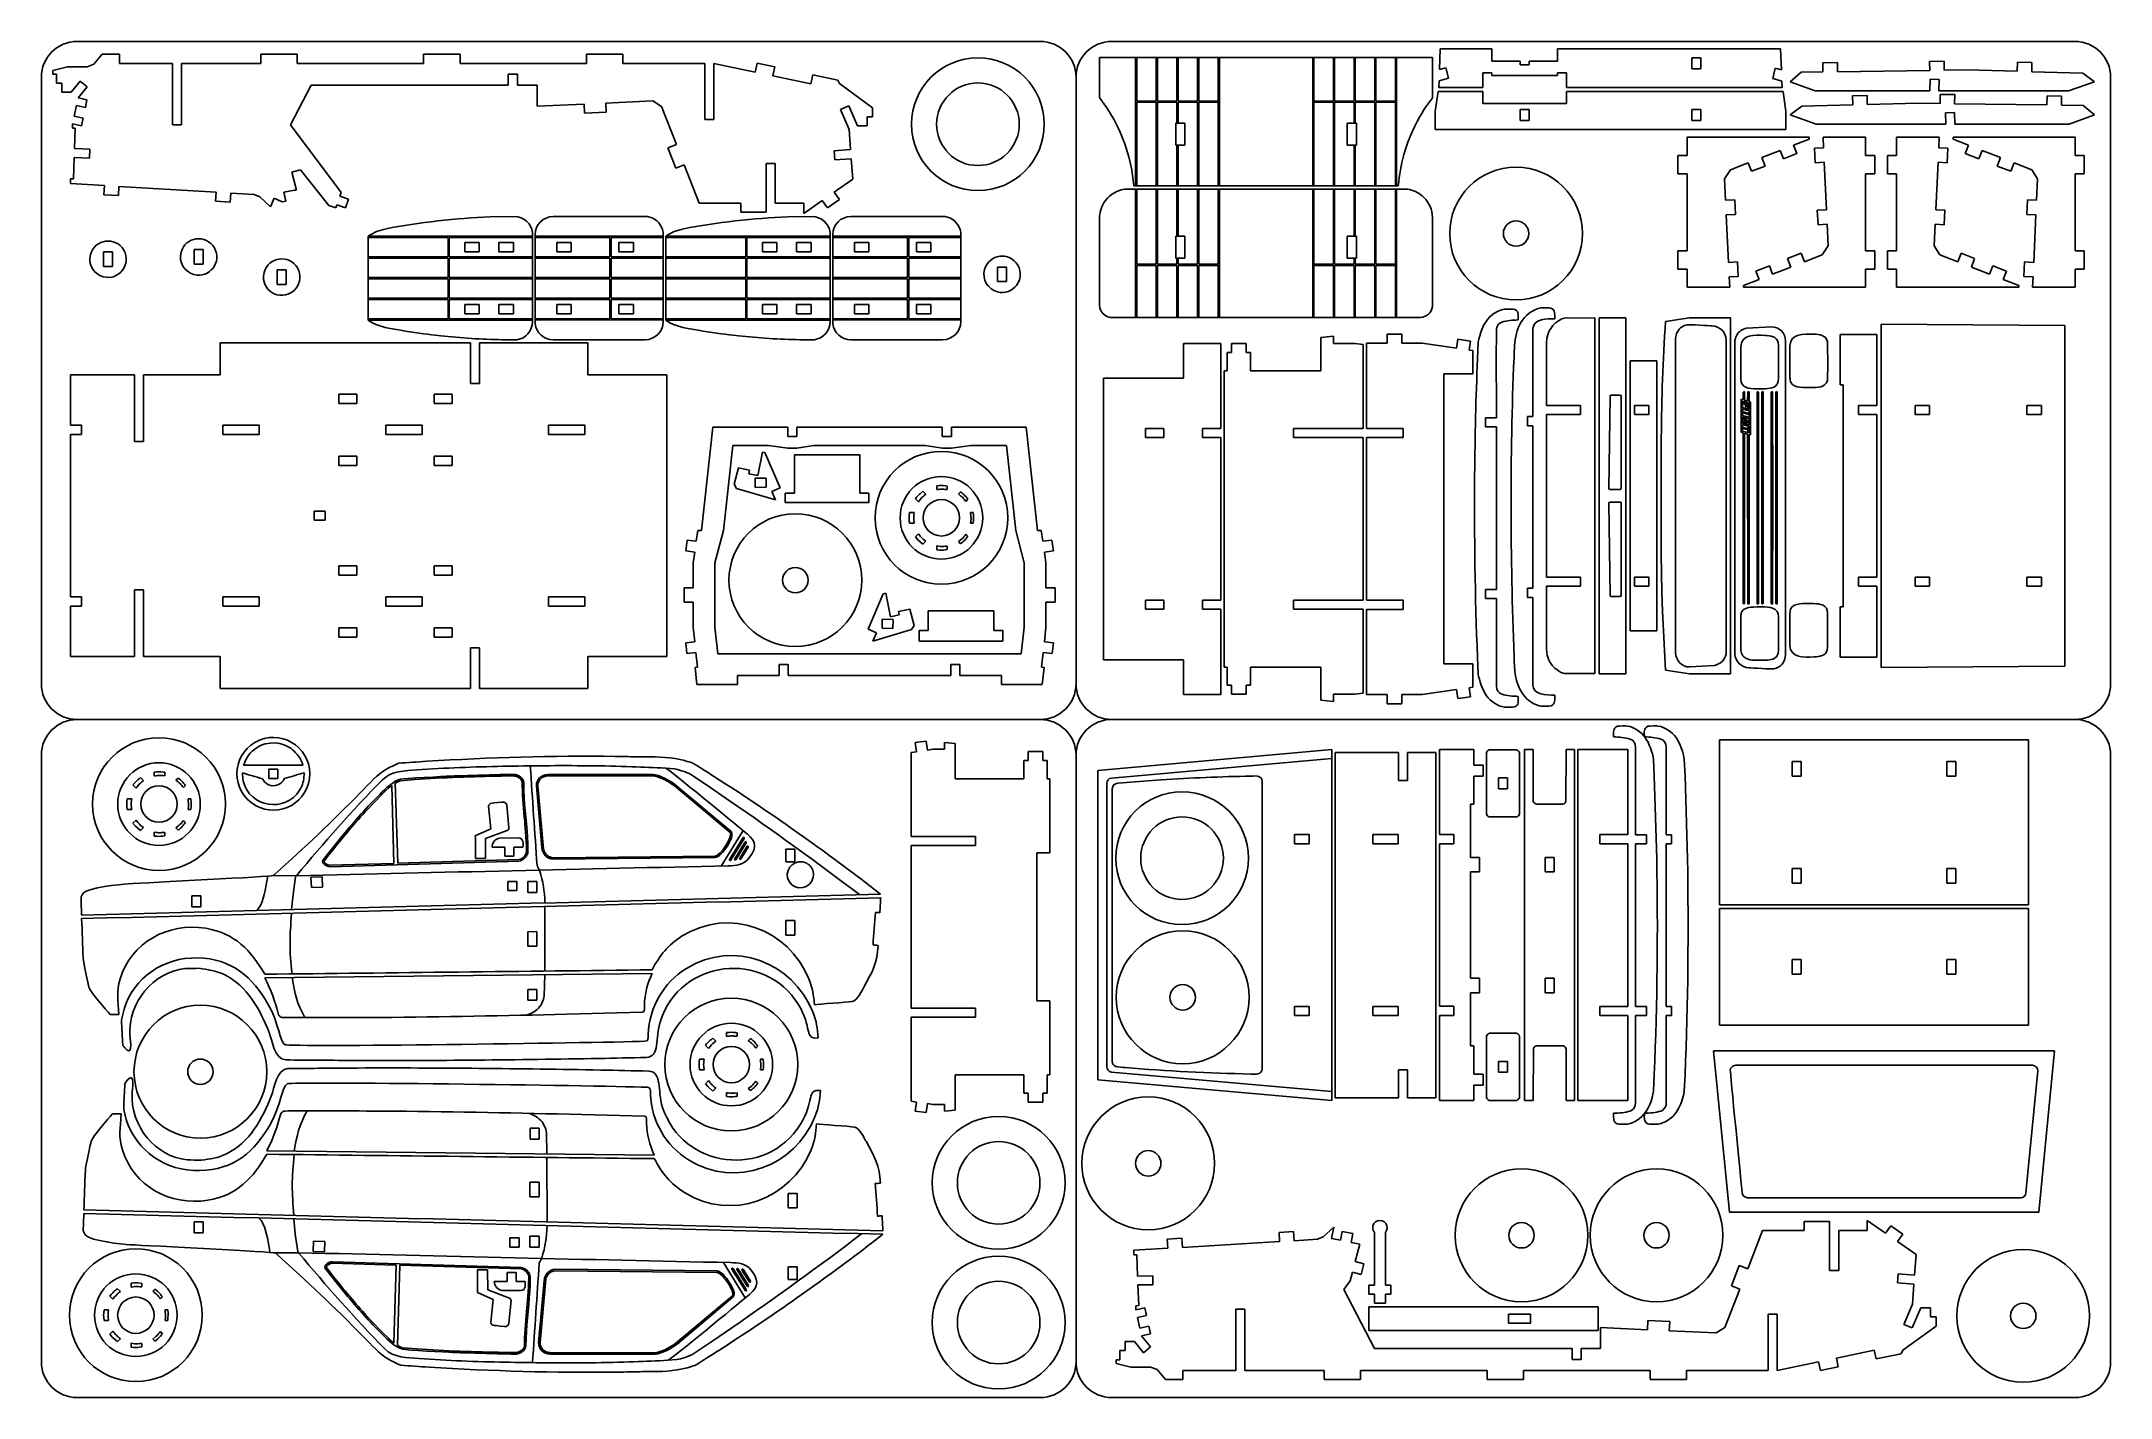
# Model space of a CAD drawing. Extents: x 502 to 1082, y 369 to 749.
import ezdxf

# ---------------------------------------------------------------- set-up
doc = ezdxf.new("R2010")
doc.units = 0
doc.layers.get('0').update_dxf_attribs({"linetype": 'CONTINUOUS'})

msp = doc.modelspace()

# ---------------------------------------------------------------- linework, layer by layer
at = {"color": 0}
for p, q in [((782.48309, 748.88835), (512.48319, 748.88835)), ((802.48329, 748.88835), (1072.48319, 748.88835)), ((809.20679, 708.43935), (809.20719, 744.35925)), ((809.51319, 744.35925), (809.51309, 732.13115)), ((814.99549, 732.13105), (814.99569, 744.35915)), ((815.30169, 744.35915), (815.30149, 732.13105)), ((820.78389, 732.13095), (820.78409, 744.35895)), ((821.08989, 732.13095), (821.09009, 744.35895)), ((826.57249, 744.35895), (826.57239, 732.13095)), ((826.87839, 732.13095), (826.87849, 744.35895)), ((832.36089, 744.35885), (832.36079, 732.13085)), ((832.66649, 708.43915), (832.66689, 744.35885)), ((858.83979, 708.43875), (858.84019, 744.35845)), ((859.14619, 744.35845), (859.14609, 732.13045)), ((864.62849, 732.13045), (864.62869, 744.35845)), ((864.93459, 744.35845), (864.93449, 732.13045)), ((870.41689, 732.13035), (870.41709, 744.35835)), ((870.72309, 744.35835), (870.72289, 732.13035)), ((876.20529, 732.13025), (876.20549, 744.35825)), ((876.51129, 732.13025), (876.51149, 744.35825)), ((881.99389, 744.35825), (881.99369, 732.13025)), ((882.29949, 708.43855), (882.29989, 744.35825)), ((502.48309, 738.88835), (502.48309, 568.88835)), ((792.48319, 568.88835), (792.48319, 738.88835)), ((792.48319, 568.88835), (792.48319, 738.88835)), ((1082.48329, 738.88835), (1082.48329, 568.88835)), ((809.51309, 731.82515), (809.51279, 708.43935)), ((809.51309, 732.13115), (814.99549, 732.13105)), ((814.99549, 731.82505), (809.51309, 731.82515)), ((814.99529, 708.43935), (814.99549, 731.82505)), ((815.30149, 731.82505), (815.30129, 708.43935)), ((815.30149, 732.13105), (820.78389, 732.13095)), ((820.78389, 731.82495), (815.30149, 731.82505)), ((820.78389, 725.97335), (820.78389, 731.82495)), ((826.57239, 732.13095), (821.08989, 732.13095)), ((826.57239, 731.82495), (821.08989, 731.82495)), ((821.08989, 731.82495), (821.08989, 725.97335)), ((826.57209, 708.43915), (826.57239, 731.82495)), ((826.87809, 708.43915), (826.87829, 731.82495)), ((826.87829, 731.82495), (832.36079, 731.82485)), ((832.36079, 732.13085), (826.87839, 732.13095)), ((832.36079, 731.82485), (832.36049, 708.43915)), ((859.14609, 731.82445), (859.14579, 708.43875)), ((859.14609, 732.13045), (864.62849, 732.13045)), ((864.62849, 731.82445), (859.14609, 731.82445)), ((864.62829, 708.43875), (864.62849, 731.82445)), ((864.93449, 731.82445), (864.93429, 708.43875)), ((864.93449, 732.13045), (870.41689, 732.13035)), ((870.41689, 731.82435), (864.93449, 731.82445)), ((870.41699, 725.97425), (870.41689, 731.82435)), ((870.72289, 732.13035), (876.20529, 732.13025)), ((870.72299, 725.97425), (870.72289, 731.82435)), ((870.72289, 731.82435), (876.20529, 731.82435)), ((876.20529, 731.82435), (876.20509, 708.43855)), ((876.51109, 708.43855), (876.51129, 731.82425)), ((881.99369, 732.13025), (876.51129, 732.13025)), ((876.51129, 731.82425), (881.99369, 731.82425)), ((881.99369, 731.82425), (881.99349, 708.43855)), ((820.78379, 719.85345), (820.78369, 708.43925)), ((821.08969, 708.43925), (821.08979, 719.85345)), ((870.41669, 708.43865), (870.41689, 719.85325)), ((870.72289, 719.85325), (870.72269, 708.43865)), ((809.20679, 671.51885), (809.20729, 707.43855)), ((809.51329, 707.43855), (809.51299, 686.43865)), ((814.99539, 686.43865), (814.99569, 707.43845)), ((815.30169, 707.43845), (815.30139, 686.43855)), ((820.78409, 707.43835), (820.78389, 694.29555)), ((821.08989, 694.29555), (821.09009, 707.43835)), ((826.57219, 686.43835), (826.57249, 707.43835)), ((826.87819, 686.43835), (826.87849, 707.43835)), ((832.36089, 707.43825), (832.36069, 686.43825)), ((832.66649, 671.51845), (832.66689, 707.43825)), ((858.83979, 671.51945), (858.84029, 707.43915)), ((859.14629, 707.43915), (859.14599, 686.43925)), ((864.62839, 686.43915), (864.62869, 707.43905)), ((864.93469, 707.43905), (864.93439, 686.43915)), ((870.41699, 694.29565), (870.41709, 707.43895)), ((870.72309, 707.43895), (870.72289, 694.29565)), ((876.20529, 686.43905), (876.20549, 707.43885)), ((876.51119, 686.43905), (876.51149, 707.43885)), ((881.99399, 707.43885), (881.99369, 686.43895)), ((882.29949, 671.51905), (882.29989, 707.43875)), ((640.16899, 694.27045), (594.04939, 694.26995)), ((616.47729, 693.96415), (594.04939, 693.96395)), ((616.47739, 688.48175), (616.47729, 693.96415)), ((616.78329, 693.96415), (640.16899, 693.96445)), ((616.78329, 688.48175), (616.78329, 693.96415)), ((676.78059, 694.28615), (640.86089, 694.28565)), ((640.86089, 693.97965), (661.86079, 693.97995)), ((661.86079, 693.97995), (661.86089, 688.49755)), ((662.16679, 693.97995), (676.78059, 693.98015)), ((662.16689, 688.49755), (662.16679, 693.97995)), ((723.59219, 694.27045), (677.47259, 694.26995)), ((699.90049, 693.96415), (677.47259, 693.96395)), ((699.90059, 688.48175), (699.90049, 693.96415)), ((700.20649, 693.96415), (723.59219, 693.96445)), ((700.20649, 688.48175), (700.20649, 693.96415)), ((760.20389, 694.28615), (724.28419, 694.28565)), ((724.28419, 693.97965), (745.28409, 693.97995)), ((745.28409, 693.97995), (745.28419, 688.49755)), ((745.59009, 693.97995), (760.20389, 693.98015)), ((745.59019, 688.49755), (745.59009, 693.97995)), ((594.04939, 688.48155), (616.47739, 688.48175)), ((616.47739, 688.17575), (594.04939, 688.17555)), ((616.47739, 682.69335), (616.47739, 688.17575)), ((640.16899, 688.48205), (616.78329, 688.48175)), ((616.78339, 688.17575), (640.16899, 688.17605)), ((616.78339, 682.69335), (616.78339, 688.17575)), ((661.86089, 688.49755), (640.86089, 688.49725)), ((640.86089, 688.19125), (661.86089, 688.19155)), ((661.86089, 688.19155), (661.86099, 682.70915)), ((676.78079, 688.49775), (662.16689, 688.49755)), ((676.78079, 688.19175), (662.16689, 688.19155)), ((662.16689, 688.19155), (662.16699, 682.70915)), ((677.47259, 688.48155), (699.90059, 688.48175)), ((699.90059, 688.17575), (677.47259, 688.17555)), ((699.90059, 682.69335), (699.90059, 688.17575)), ((723.59229, 688.48205), (700.20649, 688.48175)), ((700.20659, 688.17575), (723.59229, 688.17605)), ((700.20659, 682.69335), (700.20659, 688.17575)), ((745.28419, 688.49755), (724.28419, 688.49725)), ((724.28419, 688.19125), (745.28419, 688.19155)), ((745.28419, 688.19155), (745.28429, 682.70915)), ((760.20409, 688.49775), (745.59019, 688.49755)), ((760.20409, 688.19175), (745.59019, 688.19155)), ((745.59019, 688.19155), (745.59029, 682.70915)), ((809.51299, 686.13265), (809.51279, 671.51885)), ((809.51299, 686.43865), (814.99539, 686.43865)), ((814.99539, 686.13265), (809.51299, 686.13265)), ((814.99519, 671.51875), (814.99539, 686.13265)), ((815.30139, 686.13265), (815.30119, 671.51875)), ((815.30139, 686.43855), (820.78379, 686.43855)), ((820.78379, 686.13255), (815.30139, 686.13265)), ((820.78359, 671.51865), (820.78379, 686.13255)), ((820.78379, 686.43855), (820.78389, 688.17545)), ((821.08959, 671.51865), (821.08979, 686.13255)), ((821.08989, 688.17555), (821.08979, 686.43855)), ((821.08979, 686.43855), (826.57219, 686.43835)), ((821.08979, 686.13255), (826.57219, 686.13235)), ((826.57219, 686.13235), (826.57199, 671.51855)), ((826.87799, 671.51855), (826.87819, 686.13235)), ((832.36069, 686.43825), (826.87819, 686.43835)), ((826.87819, 686.13235), (832.36069, 686.13225)), ((832.36069, 686.13225), (832.36049, 671.51855)), ((859.14599, 686.13325), (859.14579, 671.51935)), ((859.14599, 686.43925), (864.62839, 686.43915)), ((864.62839, 686.13315), (859.14599, 686.13325)), ((864.62819, 671.51935), (864.62839, 686.13315)), ((864.93439, 686.13315), (864.93419, 671.51935)), ((864.93439, 686.43915), (870.41679, 686.43915)), ((870.41679, 686.13315), (864.93439, 686.13315)), ((870.41659, 671.51925), (870.41679, 686.13315)), ((870.41679, 686.43915), (870.41689, 688.17565)), ((870.72279, 686.13315), (870.72259, 671.51925)), ((870.72289, 688.17565), (870.72279, 686.43905)), ((870.72279, 686.43905), (876.20529, 686.43905)), ((876.20519, 686.13305), (870.72279, 686.13315)), ((876.20499, 671.51915), (876.20519, 686.13305)), ((876.51099, 671.51915), (876.51119, 686.13305)), ((881.99369, 686.43895), (876.51119, 686.43905)), ((876.51119, 686.13305), (881.99369, 686.13295)), ((881.99369, 686.13295), (881.99349, 671.51905)), ((594.04949, 682.69315), (616.47739, 682.69335)), ((616.47739, 682.38735), (594.04949, 682.38715)), ((616.47749, 676.90495), (616.47739, 682.38735)), ((640.16899, 682.69365), (616.78339, 682.69335)), ((640.16899, 682.38765), (616.78339, 682.38735)), ((616.78339, 682.38735), (616.78349, 676.90495)), ((661.86099, 682.70915), (640.86099, 682.70885)), ((640.86099, 682.40285), (661.86099, 682.40315)), ((661.86099, 682.40315), (661.86109, 676.92075)), ((662.16699, 682.70915), (676.78079, 682.70935)), ((662.16699, 682.40315), (676.78079, 682.40335)), ((662.16699, 676.92075), (662.16699, 682.40315)), ((677.47269, 682.69315), (699.90059, 682.69335)), ((699.90059, 682.38735), (677.47269, 682.38715)), ((699.90069, 676.90495), (699.90059, 682.38735)), ((723.59229, 682.69365), (700.20659, 682.69335)), ((723.59229, 682.38765), (700.20659, 682.38735)), ((700.20659, 682.38735), (700.20669, 676.90495)), ((745.28429, 682.70915), (724.28429, 682.70885)), ((724.28429, 682.40285), (745.28429, 682.40315)), ((745.28429, 682.40315), (745.28439, 676.92075)), ((745.59029, 682.70915), (760.20409, 682.70935)), ((745.59029, 682.40315), (760.20409, 682.40335)), ((745.59029, 676.92075), (745.59029, 682.40315)), ((594.04949, 676.90475), (616.47749, 676.90495)), ((616.47749, 676.59895), (594.04949, 676.59875)), ((616.47749, 671.11655), (616.47749, 676.59895)), ((616.78349, 676.90495), (640.16909, 676.90525)), ((640.16909, 676.59925), (616.78349, 676.59895)), ((616.78349, 676.59895), (616.78349, 671.11655)), ((661.86109, 676.92075), (640.86109, 676.92045)), ((661.86109, 676.61475), (640.86109, 676.61445)), ((661.86109, 671.13235), (661.86109, 676.61475)), ((676.78089, 676.92095), (662.16699, 676.92075)), ((676.78089, 676.61495), (662.16709, 676.61475)), ((662.16709, 676.61475), (662.16709, 671.13235)), ((677.47269, 676.90475), (699.90069, 676.90495)), ((699.90069, 676.59895), (677.47269, 676.59875)), ((699.90069, 671.11655), (699.90069, 676.59895)), ((700.20669, 676.90495), (723.59239, 676.90525)), ((723.59239, 676.59925), (700.20669, 676.59895)), ((700.20669, 676.59895), (700.20669, 671.11655)), ((745.28439, 676.92075), (724.28439, 676.92045)), ((745.28439, 676.61475), (724.28439, 676.61445)), ((745.28439, 671.13235), (745.28439, 676.61475)), ((760.20419, 676.92095), (745.59029, 676.92075)), ((760.20419, 676.61495), (745.59039, 676.61475)), ((745.59039, 676.61475), (745.59039, 671.13235)), ((594.04959, 671.11625), (616.47749, 671.11655)), ((640.16919, 670.81085), (594.04959, 670.81025)), ((616.78349, 671.11655), (640.16919, 671.11675)), ((640.86119, 671.13205), (661.86109, 671.13235)), ((676.78099, 670.82655), (640.86119, 670.82605)), ((662.16709, 671.13235), (676.78099, 671.13255)), ((677.47279, 671.11625), (699.90069, 671.11655)), ((723.59239, 670.81085), (677.47279, 670.81025)), ((700.20669, 671.11655), (723.59239, 671.11675)), ((724.28449, 671.13205), (745.28439, 671.13235)), ((760.20429, 670.82655), (724.28449, 670.82605)), ((745.59039, 671.13235), (760.20429, 671.13255)), ((979.47039, 650.59545), (979.46699, 648.44755)), ((979.63769, 650.76285), (979.47039, 650.59545)), ((979.83409, 650.69205), (979.63769, 650.76285)), ((979.88309, 648.33245), (979.83409, 650.69205)), ((980.76119, 650.63065), (980.74809, 648.09315)), ((980.91889, 650.76285), (980.76119, 650.63065)), ((981.13579, 650.66305), (980.91889, 650.76285)), ((981.16429, 647.97795), (981.13579, 650.66305)), ((983.41259, 591.42125), (983.41259, 650.55815)), ((983.81569, 650.63065), (983.81569, 591.34875)), ((984.69369, 591.42125), (984.69369, 650.55815)), ((984.97429, 650.75315), (985.09679, 650.63065)), ((985.09679, 650.63065), (985.09679, 591.34875)), ((987.37119, 591.34875), (987.37119, 650.63065)), ((987.72519, 650.69205), (987.77419, 620.98965)), ((988.63919, 650.55815), (988.80999, 650.76285)), ((988.63919, 591.42125), (988.63919, 650.55815)), ((988.80999, 650.76285), (989.00629, 650.69205)), ((989.00629, 650.69205), (989.05539, 650.55815)), ((989.05539, 650.55815), (989.05539, 591.42125)), ((979.46699, 648.44755), (978.91919, 648.59915)), ((978.91919, 648.59915), (978.91919, 639.38625)), ((979.33539, 648.05215), (979.33539, 646.28875)), ((981.16419, 647.54625), (979.33539, 648.05215)), ((979.33539, 646.28875), (981.16419, 645.78285)), ((979.33539, 645.85685), (979.33539, 644.09335)), ((981.16419, 645.35095), (979.33539, 645.85685)), ((979.33539, 644.09335), (981.16419, 643.58745)), ((979.46949, 647.36335), (979.46949, 647.67945)), ((979.46949, 647.67945), (981.02999, 647.22785)), ((980.13209, 647.17165), (979.46949, 647.36335)), ((979.46949, 645.10265), (981.02999, 644.65765)), ((979.46949, 644.78655), (979.46949, 645.10265)), ((981.02999, 644.34165), (979.46949, 644.78655)), ((980.74809, 648.09315), (979.88309, 648.33245)), ((980.13209, 646.51795), (980.13209, 647.17165)), ((980.39579, 646.44155), (980.13209, 646.51795)), ((980.76629, 646.98815), (980.39579, 647.09535)), ((980.39579, 647.09535), (980.39579, 646.44155)), ((980.76629, 646.23195), (980.76629, 646.98815)), ((981.02999, 646.15555), (980.76629, 646.23195)), ((981.02999, 647.22785), (981.02999, 646.15555)), ((981.02999, 644.65765), (981.02999, 644.34165)), ((981.16419, 645.78285), (981.16419, 647.54625)), ((981.16419, 643.58745), (981.16419, 645.35095)), ((981.58029, 647.86295), (981.16429, 647.97795)), ((981.58029, 638.64995), (981.58029, 647.86295)), ((978.91919, 639.38625), (979.46699, 639.23475)), ((979.33539, 643.66155), (979.33539, 641.89815)), ((981.16419, 643.15565), (979.33539, 643.66155)), ((979.33539, 641.89815), (981.16419, 641.39225)), ((981.16419, 640.96035), (979.33539, 641.46625)), ((979.33539, 641.46625), (979.33539, 639.70295)), ((979.33539, 639.70295), (981.16419, 639.19695)), ((979.46689, 643.09945), (979.46689, 643.39655)), ((979.46689, 643.39655), (981.02739, 642.34135)), ((979.82209, 642.86655), (979.46689, 643.09945)), ((979.46689, 642.30805), (979.82209, 642.31025)), ((979.46689, 642.00545), (979.46689, 642.30805)), ((981.02739, 642.04465), (979.46689, 642.00545)), ((979.46689, 640.39625), (979.46689, 640.71225)), ((979.46689, 640.71225), (980.76359, 640.34885)), ((980.76359, 640.03285), (979.46689, 640.39625)), ((979.46699, 639.23475), (979.47039, 591.38385)), ((979.82209, 642.31025), (979.82209, 642.86655)), ((979.87009, 591.34875), (979.88309, 639.11955)), ((979.88309, 639.11955), (980.74809, 638.88025)), ((980.66329, 642.31565), (980.08579, 642.69405)), ((980.08579, 642.69405), (980.08579, 642.31405)), ((980.08579, 642.31405), (980.66329, 642.31565)), ((980.74809, 638.88025), (980.76119, 591.34875)), ((980.76359, 640.34885), (980.76359, 640.81095)), ((980.76359, 640.81095), (981.02739, 640.73695)), ((980.76359, 639.57305), (980.76359, 640.03285)), ((981.02739, 639.49925), (980.76359, 639.57305)), ((981.02739, 642.34135), (981.02739, 642.04465)), ((981.02739, 640.73695), (981.02739, 639.49925)), ((981.13579, 591.31635), (981.16429, 638.76515)), ((981.16419, 641.39225), (981.16419, 643.15565)), ((981.16419, 639.19695), (981.16419, 640.96035)), ((981.16429, 638.76515), (981.58029, 638.64995)), ((987.77419, 620.98965), (987.72519, 591.28725)), ((979.47039, 591.38385), (979.63769, 591.21645)), ((979.63769, 591.21645), (979.87009, 591.34875)), ((980.76119, 591.34875), (980.91889, 591.21645)), ((980.91889, 591.21645), (981.13579, 591.31635)), ((983.81569, 591.34875), (983.69309, 591.22615)), ((988.80999, 591.21645), (988.63919, 591.42125)), ((989.00629, 591.28725), (988.80999, 591.21645)), ((989.05539, 591.42125), (989.00629, 591.28725)), ((512.48319, 558.88835), (782.48309, 558.88835)), ((512.48319, 558.88835), (782.48309, 558.88835)), ((802.48329, 558.89935), (1072.48319, 558.89935)), ((1072.48319, 558.88835), (802.48329, 558.88835)), ((502.48309, 378.88835), (502.48309, 548.88835)), ((679.94319, 545.05335), (677.49519, 545.24735)), ((792.48319, 378.89935), (792.48319, 548.89935)), ((792.48319, 548.88835), (792.48319, 378.88835)), ((802.45729, 542.47555), (864.16659, 547.95325)), ((1082.48329, 548.89935), (1082.48329, 378.89935)), ((637.67999, 541.28935), (637.72189, 538.95735)), ((642.75179, 522.97915), (641.22479, 540.26165)), ((644.45669, 543.49845), (673.87309, 543.52045)), ((680.05719, 540.70325), (695.80529, 527.49835)), ((690.11219, 539.75335), (684.46879, 543.53405)), ((695.38509, 536.14425), (690.11219, 539.75335)), ((801.08959, 461.60885), (801.08959, 540.98135)), ((581.46379, 519.60915), (587.11009, 526.59985)), ((699.15129, 527.77675), (693.01899, 517.82495)), ((636.35369, 519.23735), (583.46109, 517.61495)), ((642.10919, 516.65845), (642.10789, 516.66845)), ((691.31559, 520.19735), (645.98839, 519.74725)), ((718.40939, 517.23555), (718.68229, 516.66215)), ((567.47289, 515.15575), (573.94989, 515.09695)), ((573.70169, 514.77905), (573.03469, 509.88125)), ((573.94989, 515.09695), (573.70169, 514.77905)), ((573.03469, 509.88125), (572.58829, 505.62515)), ((643.57849, 488.39965), (643.63979, 506.48185)), ((643.42279, 481.45405), (643.57989, 487.39975)), ((864.16659, 454.66225), (802.45729, 460.11465)), ((644.04229, 443.12695), (644.19939, 437.18115)), ((644.19799, 436.18125), (644.25929, 418.09905)), ((573.65419, 414.69965), (573.20779, 418.95575)), ((574.32119, 409.80185), (573.65419, 414.69965)), ((568.09239, 409.42515), (574.56939, 409.48395)), ((574.56939, 409.48395), (574.32119, 409.80185)), ((636.97319, 405.34355), (584.08059, 406.96595)), ((642.72869, 407.92245), (642.72739, 407.91245)), ((699.77079, 396.80415), (693.63849, 406.75595)), ((582.08329, 404.97175), (587.72959, 397.98105)), ((643.37129, 401.60175), (641.84429, 384.31925)), ((691.93509, 404.38355), (646.60789, 404.83365)), ((680.67669, 383.87765), (696.42479, 397.08255)), ((638.29949, 383.29155), (638.34139, 385.62355)), ((690.73169, 384.82755), (685.08829, 381.04685)), ((696.00459, 388.43665), (690.73169, 384.82755)), ((645.07619, 381.08245), (674.49259, 381.06045)), ((680.56269, 379.52755), (678.11469, 379.33355)), ((782.48309, 368.88835), (512.48319, 368.88835)), ((1072.48319, 368.89935), (802.48329, 368.89935))]:
    msp.add_line(p, q, dxfattribs=at)
at = {"color": 7}
for p, q in [((517.17399, 742.46685), (515.30399, 741.77905)), ((519.47849, 745.28785), (517.17399, 742.46685)), ((524.38129, 745.28795), (519.47849, 745.28785)), ((524.38129, 742.73785), (524.38129, 745.28795)), ((539.22739, 742.73785), (524.38129, 742.73785)), ((539.22749, 725.55385), (539.22739, 742.73785)), ((563.96279, 742.73805), (541.77739, 742.73785)), ((541.77739, 742.73785), (541.77739, 725.55385)), ((574.16259, 745.28805), (563.96279, 745.28805)), ((563.96279, 745.28805), (563.96279, 742.73805)), ((574.16269, 742.73815), (574.16259, 745.28805)), ((609.63329, 742.73825), (574.16269, 742.73815)), ((619.83319, 745.28825), (609.63329, 745.28805)), ((609.63329, 745.28805), (609.63329, 742.73825)), ((619.83319, 742.73825), (619.83319, 745.28825)), ((655.30389, 742.73835), (619.83319, 742.73825)), ((665.50369, 745.28835), (655.30389, 745.28835)), ((655.30389, 745.28835), (655.30389, 742.73835)), ((665.50379, 742.73835), (665.50369, 745.28835)), ((688.40609, 742.73835), (665.50379, 742.73835)), ((688.40619, 726.97635), (688.40609, 742.73835)), ((690.95719, 742.73835), (690.95619, 726.97635)), ((702.55979, 740.30325), (690.95719, 742.73835)), ((703.08339, 742.79865), (702.55979, 740.30325)), ((708.07459, 741.75105), (703.08339, 742.79865)), ((799.07089, 744.35935), (799.07079, 733.13945)), ((892.43629, 744.35805), (799.07089, 744.35935)), ((892.43619, 733.13825), (892.43629, 744.35805)), ((894.38159, 741.05665), (894.56629, 746.81345)), ((894.56629, 746.81345), (909.08469, 746.81345)), ((909.08469, 746.81345), (909.08469, 743.31605)), ((909.08469, 743.31605), (916.98959, 743.31605)), ((916.98959, 743.31605), (916.98959, 742.29605)), ((919.53959, 742.29605), (919.53959, 743.31605)), ((919.53959, 743.31605), (927.44439, 743.31605)), ((927.44439, 743.31605), (927.44439, 746.81345)), ((927.44439, 746.81345), (989.96489, 746.81345)), ((965.09299, 741.23045), (965.09389, 744.29085)), ((965.09389, 744.29085), (967.64369, 744.29085)), ((967.64369, 744.29085), (967.64369, 741.23045)), ((989.96489, 746.81345), (990.20799, 740.92785)), ((1001.80499, 742.88305), (1005.88449, 742.94045)), ((1001.84069, 740.33355), (1001.80499, 742.88305)), ((1005.88449, 742.94045), (1005.92029, 740.39055)), ((1031.75769, 743.30275), (1035.83719, 743.35995)), ((1031.79339, 740.75315), (1031.75769, 743.30275)), ((1035.83719, 743.35995), (1035.87299, 740.81025)), ((1056.28309, 740.51295), (1056.35149, 743.06185)), ((1056.35149, 743.06185), (1060.42989, 742.95245)), ((1060.42989, 742.95245), (1060.36149, 740.40355)), ((509.76209, 741.78065), (505.68309, 740.75895)), ((505.68309, 740.75895), (505.68449, 739.73845)), ((505.68449, 739.73845), (506.70459, 739.73925)), ((506.70459, 739.73925), (506.70379, 737.19015)), ((506.70379, 737.19015), (508.23389, 737.19155)), ((508.23389, 737.19155), (508.23169, 734.64145)), ((515.30399, 741.77905), (509.76209, 741.78065)), ((510.80069, 734.64075), (513.34209, 737.77585)), ((513.34209, 737.77585), (515.31689, 736.16265)), ((572.32319, 725.54705), (578.10559, 736.61815)), ((578.10559, 736.61815), (633.35869, 736.61835)), ((633.35869, 739.67825), (635.90869, 739.67835)), ((633.35869, 736.61835), (633.35869, 739.67825)), ((635.90869, 739.67835), (635.90869, 736.61835)), ((635.90869, 736.61835), (641.45929, 736.61835)), ((641.45929, 736.61835), (641.46969, 730.69795)), ((707.55099, 739.25565), (708.07459, 741.75105)), ((718.15549, 737.02985), (707.55099, 739.25565)), ((718.67929, 739.52545), (718.15549, 737.02985)), ((725.71909, 738.06425), (718.67929, 739.52545)), ((726.14619, 737.06545), (725.71909, 738.06425)), ((735.48099, 730.30585), (726.14619, 737.06545)), ((894.21949, 736.00795), (894.27919, 737.86695)), ((894.27919, 737.86695), (896.86109, 738.57245)), ((896.14889, 741.48155), (894.38159, 741.05665)), ((896.86109, 738.57245), (896.14889, 741.48155)), ((909.08469, 740.08795), (906.53479, 740.08795)), ((906.53479, 740.08795), (906.53479, 736.00795)), ((909.08469, 739.31105), (909.08469, 740.08795)), ((927.44439, 739.31105), (909.08469, 739.31105)), ((916.98959, 742.29605), (919.53959, 742.29605)), ((929.99439, 740.08795), (927.44439, 740.08795)), ((927.44439, 740.08795), (927.44439, 739.31105)), ((929.99439, 736.00795), (929.99439, 740.08795)), ((967.64369, 741.23045), (965.09299, 741.23045)), ((988.48349, 741.39895), (987.77219, 738.49265)), ((987.77219, 738.49265), (990.33759, 737.79185)), ((990.20799, 740.92785), (988.48349, 741.39895)), ((990.33759, 737.79185), (990.41129, 736.00795)), ((992.62719, 737.59435), (995.72139, 740.24775)), ((999.71559, 735.04545), (992.62719, 737.59435)), ((995.72139, 740.24775), (1001.84069, 740.33355)), ((1005.92029, 740.39055), (1031.79339, 740.75315)), ((1031.87129, 738.25985), (1031.77729, 735.04765)), ((1034.39499, 738.18605), (1031.87129, 738.25985)), ((1034.30319, 735.04835), (1034.39499, 738.18605)), ((1035.87299, 740.81025), (1041.99229, 740.89605)), ((1041.99229, 740.89605), (1056.28309, 740.51295)), ((1060.36149, 740.40355), (1074.65239, 740.02045)), ((1077.92819, 737.59425), (1070.64459, 735.04545)), ((1074.65239, 740.02045), (1077.92819, 737.59425)), ((508.23169, 734.64145), (510.80069, 734.64075)), ((512.31339, 730.89565), (511.67199, 727.90365)), ((514.80669, 730.36115), (512.31339, 730.89565)), ((515.31689, 736.16265), (512.77549, 733.05155)), ((512.77549, 733.05155), (515.26889, 732.51705)), ((515.26889, 732.51705), (514.80669, 730.36115)), ((641.46969, 730.69795), (654.59819, 731.31465)), ((654.59819, 731.31465), (654.71789, 728.76755)), ((660.71139, 731.60185), (673.83979, 732.21865)), ((660.83099, 729.05465), (660.71139, 731.60185)), ((673.83979, 732.21865), (676.30539, 730.67425)), ((726.45959, 729.83505), (728.80499, 730.83595)), ((728.80499, 730.83595), (731.20709, 725.20715)), ((799.07079, 733.13945), (800.40359, 731.33935)), ((893.16089, 729.27305), (893.96789, 734.86845)), ((893.96789, 734.86845), (906.53469, 734.86305)), ((906.53479, 736.00795), (894.21949, 736.00795)), ((906.53469, 734.86305), (906.53479, 731.50455)), ((906.53479, 731.50455), (929.99439, 731.50455)), ((990.41129, 736.00795), (929.99439, 736.00795)), ((929.99439, 731.50455), (929.99439, 734.86845)), ((929.99439, 734.86845), (990.66289, 734.86845)), ((990.66289, 734.86845), (991.46989, 729.27305)), ((1010.19389, 731.08905), (995.90299, 730.70585)), ((1031.77729, 735.04765), (999.71559, 735.04545)), ((1014.20389, 733.74725), (1010.12549, 733.63805)), ((1010.12549, 733.63805), (1010.19389, 731.08905)), ((1014.27229, 731.19845), (1014.20389, 733.74725)), ((1028.56309, 731.58145), (1014.27229, 731.19845)), ((1034.68239, 731.49575), (1028.56309, 731.58145)), ((1070.64459, 735.04545), (1034.30319, 735.04835)), ((1034.71819, 734.04545), (1034.68239, 731.49575)), ((1038.79769, 733.98825), (1034.71819, 734.04545)), ((1038.76199, 731.43865), (1038.79769, 733.98825)), ((1064.63509, 731.07615), (1038.76199, 731.43865)), ((1064.67089, 733.62595), (1064.63509, 731.07615)), ((1068.75039, 733.56865), (1064.67089, 733.62595)), ((1068.71469, 731.01905), (1068.75039, 733.56865)), ((1074.83399, 730.93325), (1068.71469, 731.01905)), ((1077.92819, 728.27985), (1074.83399, 730.93325)), ((511.20979, 725.74785), (511.16789, 724.60435)), ((513.70309, 725.21335), (511.20979, 725.74785)), ((511.67199, 727.90365), (514.16529, 727.36905)), ((514.16529, 727.36905), (513.70309, 725.21335)), ((541.77739, 725.55385), (539.22749, 725.55385)), ((586.53419, 706.57865), (572.32319, 725.54705)), ((654.71789, 728.76755), (660.83099, 729.05465)), ((676.30539, 730.67425), (680.47759, 719.96035)), ((690.95619, 726.97635), (688.40619, 726.97635)), ((728.86159, 724.20645), (726.45959, 729.83505)), ((731.20709, 725.20715), (733.95079, 725.20695)), ((733.95079, 725.20695), (733.95079, 727.75685)), ((733.95079, 727.75685), (735.48289, 727.75595)), ((735.48289, 727.75595), (735.48099, 730.30585)), ((820.42629, 719.85375), (820.42639, 725.97355)), ((820.42639, 725.97355), (822.97609, 725.97385)), ((822.97609, 725.97385), (822.97609, 719.85355)), ((868.52949, 719.85355), (868.52959, 725.97445)), ((868.52959, 725.97445), (871.07949, 725.97465)), ((871.07949, 725.97465), (871.07939, 719.85355)), ((893.16089, 724.23395), (893.16089, 729.27305)), ((916.98959, 726.73425), (916.98959, 729.79415)), ((916.98959, 729.79415), (919.53959, 729.79415)), ((919.53959, 726.73425), (916.98959, 726.73425)), ((919.53959, 729.79415), (919.53959, 726.73425)), ((965.09289, 729.79415), (967.64279, 729.79415)), ((965.09289, 726.73425), (965.09289, 729.79415)), ((967.64279, 726.73425), (965.09289, 726.73425)), ((967.64279, 729.79415), (967.64279, 726.73425)), ((991.46989, 729.27305), (991.46989, 724.23395)), ((995.90299, 730.70585), (992.62719, 728.27975)), ((992.62719, 728.27975), (999.91079, 725.73095)), ((999.91079, 725.73095), (1036.25219, 725.73385)), ((1036.16039, 728.87155), (1038.68409, 728.94525)), ((1036.25219, 725.73385), (1036.16039, 728.87155)), ((1038.68409, 728.94525), (1038.77809, 725.73305)), ((1038.77809, 725.73305), (1070.83979, 725.73095)), ((1070.83979, 725.73095), (1077.92819, 728.27985)), ((511.16789, 724.60435), (511.98279, 724.57445)), ((511.98279, 724.57445), (511.77439, 718.89335)), ((680.47759, 719.96035), (678.10149, 719.03495)), ((729.28049, 718.57215), (728.86159, 724.20645)), ((820.78379, 719.85345), (820.42629, 719.85375)), ((822.97609, 719.85355), (820.78379, 719.85345)), ((870.41689, 719.85325), (868.52949, 719.85355)), ((871.07939, 719.85355), (870.41689, 719.85325)), ((991.46989, 724.23395), (893.16089, 724.23395)), ((963.76909, 722.01415), (997.98519, 722.01515)), ((963.76929, 716.91425), (963.76909, 722.01415)), ((997.98519, 721.52025), (993.64009, 719.82695)), ((993.64009, 719.82695), (994.56609, 717.45105)), ((997.98519, 722.01515), (997.98519, 721.52025)), ((1001.86709, 722.01485), (1013.81699, 722.01515)), ((1002.00449, 719.09215), (1001.86709, 722.01485)), ((1013.81699, 722.01515), (1013.81719, 716.91525)), ((1022.50799, 722.01515), (1022.50779, 716.91525)), ((1034.45799, 722.01485), (1022.50799, 722.01515)), ((1034.32059, 719.09215), (1034.45799, 722.01485)), ((1038.33989, 722.01515), (1038.33989, 721.52025)), ((1072.55599, 722.01415), (1038.33989, 722.01515)), ((1038.33989, 721.52025), (1042.68499, 719.82695)), ((1042.68499, 719.82695), (1041.75899, 717.45105)), ((1072.55579, 716.91425), (1072.55599, 722.01415)), ((511.68099, 716.34505), (511.46229, 710.38005)), ((515.96259, 716.18805), (511.68099, 716.34505)), ((511.77439, 718.89335), (516.05599, 718.73635)), ((516.05599, 718.73635), (515.96259, 716.18805)), ((678.10149, 719.03495), (680.32249, 713.33145)), ((680.32249, 713.33145), (682.69869, 714.25675)), ((682.69869, 714.25675), (686.87009, 703.54485)), ((705.64129, 700.99515), (705.64129, 714.72105)), ((705.64129, 714.72105), (708.19129, 714.72105)), ((708.19129, 714.72105), (708.19129, 703.54515)), ((724.70319, 718.23165), (729.28049, 718.57215)), ((724.89229, 715.68865), (724.70319, 718.23165)), ((729.46959, 716.02915), (724.89229, 715.68865)), ((729.89829, 710.26395), (729.46959, 716.02915)), ((961.21929, 716.91415), (963.76929, 716.91425)), ((961.21949, 711.81425), (961.21929, 716.91415)), ((980.90519, 714.86405), (975.91059, 712.91755)), ((981.83119, 712.48815), (980.90519, 714.86405)), ((985.63259, 713.96965), (981.83119, 712.48815)), ((989.83869, 718.34555), (984.70669, 716.34545)), ((984.70669, 716.34545), (985.63259, 713.96965)), ((990.76459, 715.96965), (989.83869, 718.34555)), ((994.56609, 717.45105), (990.76459, 715.96965)), ((999.45739, 718.97245), (1002.00449, 719.09215)), ((999.64889, 714.89695), (999.45739, 718.97245)), ((1002.19609, 715.01675), (999.64889, 714.89695)), ((1002.82149, 701.71145), (1002.19609, 715.01675)), ((1013.81719, 716.91525), (1016.36719, 716.91535)), ((1016.36719, 716.91535), (1016.36739, 711.81535)), ((1019.95779, 716.91535), (1019.95759, 711.81535)), ((1022.50779, 716.91525), (1019.95779, 716.91535)), ((1033.50359, 701.71145), (1034.12899, 715.01675)), ((1034.12899, 715.01675), (1036.67619, 714.89695)), ((1036.86759, 718.97245), (1034.32059, 719.09215)), ((1036.67619, 714.89695), (1036.86759, 718.97245)), ((1041.75899, 717.45105), (1045.56049, 715.96965)), ((1045.56049, 715.96965), (1046.48639, 718.34555)), ((1046.48639, 718.34555), (1051.61839, 716.34545)), ((1051.61839, 716.34545), (1050.69249, 713.96965)), ((1050.69249, 713.96965), (1054.49389, 712.48815)), ((1054.49389, 712.48815), (1055.41989, 714.86405)), ((1055.41989, 714.86405), (1060.41449, 712.91755)), ((1075.10579, 716.91415), (1072.55579, 716.91425)), ((1075.10559, 711.81425), (1075.10579, 716.91415)), ((510.64639, 710.38005), (510.59779, 709.05495)), ((510.59779, 709.05495), (520.15909, 708.48785)), ((511.46229, 710.38005), (510.64639, 710.38005)), ((520.15909, 708.48785), (520.00809, 705.94235)), ((524.08089, 705.70075), (524.23189, 708.24625)), ((524.23189, 708.24625), (551.47479, 706.63045)), ((572.66539, 712.24705), (575.12839, 712.90705)), ((573.92719, 707.53805), (572.66539, 712.24705)), ((575.12839, 712.90705), (583.08169, 702.89215)), ((724.70399, 706.64705), (729.89829, 710.26395)), ((808.10599, 712.88045), (808.44799, 710.66695)), ((808.44799, 710.66695), (808.68249, 708.43935)), ((808.68249, 708.43935), (882.82379, 708.43855)), ((963.76939, 711.81435), (961.21949, 711.81425)), ((963.77009, 690.17915), (963.76939, 711.81435)), ((975.91059, 712.91755), (974.28929, 710.42195)), ((974.28929, 710.42195), (974.57439, 704.35855)), ((1016.36739, 711.81535), (1013.81739, 711.81535)), ((1013.81739, 711.81535), (1013.81809, 690.18015)), ((1019.95759, 711.81535), (1022.50759, 711.81535)), ((1022.50759, 711.81535), (1022.50689, 690.18015)), ((1060.41449, 712.91755), (1062.03579, 710.42195)), ((1062.03579, 710.42195), (1061.75069, 704.35855)), ((1072.55499, 690.17915), (1072.55569, 711.81435)), ((1072.55569, 711.81435), (1075.10559, 711.81425)), ((520.00809, 705.94235), (524.08089, 705.70075)), ((551.47479, 706.63045), (551.32379, 704.08495)), ((551.32379, 704.08495), (555.39659, 703.84335)), ((555.39659, 703.84335), (555.54759, 706.38885)), ((555.54759, 706.38885), (562.11369, 705.99935)), ((562.11369, 705.99935), (563.69029, 705.32575)), ((563.69029, 705.32575), (566.70879, 702.58075)), ((566.70879, 702.58075), (567.71589, 704.92345)), ((567.71589, 704.92345), (569.97859, 703.95065)), ((569.97859, 703.95065), (570.97899, 704.14985)), ((570.48109, 706.65065), (573.40869, 707.23345)), ((570.97899, 704.14985), (570.48109, 706.65065)), ((573.40869, 707.23345), (573.92309, 707.23345)), ((573.92309, 707.23345), (573.92719, 707.53805)), ((583.08169, 702.89215), (585.00709, 702.21785)), ((585.00709, 702.21785), (585.30219, 703.06065)), ((585.30219, 703.06065), (587.70889, 702.21795)), ((586.17869, 705.56365), (586.53419, 706.57865)), ((588.58539, 704.72085), (586.17869, 705.56365)), ((587.70889, 702.21795), (588.58539, 704.72085)), ((686.87009, 703.54485), (698.50089, 703.54505)), ((698.50089, 703.54505), (698.50089, 700.99505)), ((708.19129, 703.54515), (716.16329, 703.54525)), ((716.16139, 700.69875), (721.35569, 704.31565)), ((716.16329, 703.54525), (716.16139, 700.69875)), ((721.35569, 704.31565), (722.81289, 702.22305)), ((722.81289, 702.22305), (726.16109, 704.55445)), ((726.16109, 704.55445), (724.70399, 706.64705)), ((805.13439, 707.25865), (806.04359, 707.43855)), ((806.04359, 707.43855), (820.78409, 707.43835)), ((820.78409, 707.43835), (885.46359, 707.43875)), ((974.57439, 704.35855), (977.12149, 704.47835)), ((977.12149, 704.47835), (977.31309, 700.40275)), ((1059.20359, 704.47835), (1059.01199, 700.40275)), ((1061.75069, 704.35855), (1059.20359, 704.47835)), ((635.06889, 699.81685), (628.17979, 699.69215)), ((671.68059, 699.83255), (645.96069, 699.83225)), ((672.34629, 699.78895), (671.68059, 699.83255)), ((673.00059, 699.65885), (672.34629, 699.78895)), ((698.50089, 700.99505), (705.64129, 700.99515)), ((718.49219, 699.81685), (711.60309, 699.69215)), ((755.10389, 699.83255), (729.38399, 699.83225)), ((755.76959, 699.78895), (755.10389, 699.83255)), ((756.42389, 699.65885), (755.76959, 699.78895)), ((799.07049, 675.04585), (799.07089, 699.30705)), ((892.34999, 700.49655), (892.43629, 699.30705)), ((892.43629, 699.30705), (892.40569, 674.58545)), ((977.31309, 700.40275), (974.76599, 700.28305)), ((974.76599, 700.28305), (975.39139, 686.97775)), ((1000.27439, 701.59175), (1002.82149, 701.71145)), ((1000.46599, 697.51615), (1000.27439, 701.59175)), ((1003.01309, 697.63595), (1000.46599, 697.51615)), ((1003.29819, 691.57255), (1003.01309, 697.63595)), ((1033.02689, 691.57255), (1033.31199, 697.63595)), ((1033.31199, 697.63595), (1035.85909, 697.51615)), ((1036.05069, 701.59175), (1033.50359, 701.71145)), ((1035.85909, 697.51615), (1036.05069, 701.59175)), ((1059.01199, 700.40275), (1061.55909, 700.28305)), ((1061.55909, 700.28305), (1060.93369, 686.97775)), ((547.83189, 690.53365), (545.28189, 690.53365)), ((545.28189, 690.53365), (545.28189, 686.45365)), ((547.83189, 686.45365), (547.83189, 690.53365)), ((594.04939, 694.26995), (594.04959, 670.81025)), ((621.14059, 689.94735), (621.14059, 692.49725)), ((621.14059, 692.49725), (625.22059, 692.49725)), ((625.22059, 692.49725), (625.22059, 689.94735)), ((630.72849, 689.94765), (630.72839, 692.49755)), ((630.72839, 692.49755), (634.80839, 692.49755)), ((634.80839, 692.49755), (634.80839, 689.94765)), ((640.16919, 670.36435), (640.12529, 695.38265)), ((640.86079, 694.73225), (640.90489, 669.71385)), ((651.01099, 692.51345), (646.93109, 692.51335)), ((646.93109, 692.51335), (646.93109, 689.96335)), ((651.01099, 689.96345), (651.01099, 692.51345)), ((668.41089, 692.51395), (664.33099, 692.51385)), ((664.33099, 692.51385), (664.33099, 689.96385)), ((668.41089, 689.96395), (668.41089, 692.51395)), ((676.78099, 670.38005), (676.73699, 695.39835)), ((677.47259, 694.26995), (677.47279, 670.81025)), ((704.56379, 689.94735), (704.56379, 692.49725)), ((704.56379, 692.49725), (708.64389, 692.49725)), ((708.64389, 692.49725), (708.64389, 689.94735)), ((714.15169, 689.94765), (714.15169, 692.49755)), ((714.15169, 692.49755), (718.23159, 692.49755)), ((718.23159, 692.49755), (718.23159, 689.94765)), ((723.59239, 670.36435), (723.54859, 695.38265)), ((724.28399, 694.73225), (724.32819, 669.71385)), ((734.43419, 692.51345), (730.35429, 692.51335)), ((730.35429, 692.51335), (730.35429, 689.96335)), ((734.43419, 689.96345), (734.43419, 692.51345)), ((751.83419, 692.51395), (747.75429, 692.51385)), ((747.75429, 692.51385), (747.75429, 689.96385)), ((751.83419, 689.96395), (751.83419, 692.51395)), ((760.20429, 670.38005), (760.16029, 695.39835)), ((820.42659, 688.17545), (820.42619, 694.29555)), ((820.42619, 694.29555), (821.08989, 694.29555)), ((821.08989, 694.29555), (822.97599, 694.29575)), ((822.97599, 694.29575), (822.97639, 688.17565)), ((868.52999, 694.29555), (870.72289, 694.29565)), ((868.53039, 688.17555), (868.52999, 694.29555)), ((870.72289, 694.29565), (871.07989, 694.29565)), ((871.07989, 694.29565), (871.08029, 688.17565)), ((1001.67689, 689.07695), (1003.29819, 691.57255)), ((1034.64819, 689.07695), (1033.02689, 691.57255)), ((522.43189, 689.90475), (519.88189, 689.90475)), ((519.88189, 689.90475), (519.88189, 685.82475)), ((519.88189, 685.82475), (522.43189, 685.82475)), ((522.43189, 685.82475), (522.43189, 689.90475)), ((545.28189, 686.45365), (547.83189, 686.45365)), ((571.11529, 684.88915), (568.56529, 684.88915)), ((568.56529, 684.88915), (568.56529, 680.80915)), ((571.11529, 680.80915), (571.11529, 684.88915)), ((625.22059, 689.94735), (621.14059, 689.94735)), ((634.80839, 689.94765), (630.72849, 689.94765)), ((646.93109, 689.96335), (651.01099, 689.96345)), ((664.33099, 689.96385), (668.41089, 689.96395)), ((708.64389, 689.94735), (704.56379, 689.94735)), ((718.23159, 689.94765), (714.15169, 689.94765)), ((730.35429, 689.96335), (734.43419, 689.96345)), ((747.75429, 689.96385), (751.83419, 689.96395)), ((773.04029, 685.67145), (770.49029, 685.67145)), ((770.49029, 685.67145), (770.49029, 681.59145)), ((773.04029, 681.59145), (773.04029, 685.67145)), ((822.97639, 688.17565), (820.42659, 688.17545)), ((871.08029, 688.17565), (868.53039, 688.17555)), ((961.22029, 685.07915), (961.22009, 690.17915)), ((961.22009, 690.17915), (963.77009, 690.17915)), ((963.77029, 685.07925), (961.22029, 685.07915)), ((963.77049, 679.97935), (963.77029, 685.07925)), ((975.39139, 686.97775), (977.93859, 687.09755)), ((977.93859, 687.09755), (978.13009, 683.02205)), ((983.02139, 684.54345), (986.82289, 686.02485)), ((983.94739, 682.16755), (983.02139, 684.54345)), ((986.82289, 686.02485), (987.74879, 683.64895)), ((987.74879, 683.64895), (992.88079, 685.64905)), ((991.95489, 688.02485), (995.75629, 689.50635)), ((992.88079, 685.64905), (991.95489, 688.02485)), ((995.75629, 689.50635), (996.68229, 687.13045)), ((996.68229, 687.13045), (1001.67689, 689.07695)), ((1013.81809, 690.18015), (1016.36799, 690.18025)), ((1016.36819, 685.08035), (1013.81819, 685.08025)), ((1013.81819, 685.08025), (1013.81839, 679.98035)), ((1016.36799, 690.18025), (1016.36819, 685.08035)), ((1019.95699, 690.18025), (1019.95679, 685.08035)), ((1019.95679, 685.08035), (1022.50679, 685.08025)), ((1022.50689, 690.18015), (1019.95699, 690.18025)), ((1022.50679, 685.08025), (1022.50659, 679.98035)), ((1039.64279, 687.13045), (1034.64819, 689.07695)), ((1040.56879, 689.50635), (1039.64279, 687.13045)), ((1044.37019, 688.02485), (1040.56879, 689.50635)), ((1043.44419, 685.64905), (1044.37019, 688.02485)), ((1048.57629, 683.64895), (1043.44419, 685.64905)), ((1049.50219, 686.02485), (1048.57629, 683.64895)), ((1053.30369, 684.54345), (1049.50219, 686.02485)), ((1052.37759, 682.16755), (1053.30369, 684.54345)), ((1058.38649, 687.09755), (1058.19499, 683.02205)), ((1060.93369, 686.97775), (1058.38649, 687.09755)), ((1072.55459, 679.97935), (1072.55479, 685.07925)), ((1072.55479, 685.07925), (1075.10479, 685.07915)), ((1075.10499, 690.17915), (1072.55499, 690.17915)), ((1075.10479, 685.07915), (1075.10499, 690.17915)), ((568.56529, 680.80915), (571.11529, 680.80915)), ((770.49029, 681.59145), (773.04029, 681.59145)), ((975.72039, 679.97965), (963.77049, 679.97935)), ((978.13009, 683.02205), (975.58299, 682.90235)), ((975.58299, 682.90235), (975.72039, 679.97965)), ((979.60229, 680.47425), (983.94739, 682.16755)), ((979.60229, 679.97935), (979.60229, 680.47425)), ((1013.81839, 679.98035), (979.60229, 679.97935)), ((1022.50659, 679.98035), (1056.72279, 679.97935)), ((1056.72279, 680.47425), (1052.37759, 682.16755)), ((1056.72279, 679.97935), (1056.72279, 680.47425)), ((1058.19499, 683.02205), (1060.74209, 682.90235)), ((1060.74209, 682.90235), (1060.60469, 679.97965)), ((1060.60469, 679.97965), (1072.55459, 679.97935)), ((621.14079, 675.13175), (625.22079, 675.13175)), ((621.14079, 672.58185), (621.14079, 675.13175)), ((625.22079, 675.13175), (625.22079, 672.58185)), ((630.72859, 675.13205), (634.80859, 675.13205)), ((630.72859, 672.58215), (630.72859, 675.13205)), ((634.80859, 675.13205), (634.80859, 672.58215)), ((651.01119, 675.14785), (646.93139, 675.14775)), ((646.93139, 675.14775), (646.93139, 672.59775)), ((651.01119, 672.59785), (651.01119, 675.14785)), ((668.41109, 675.14835), (664.33119, 675.14825)), ((664.33119, 675.14825), (664.33119, 672.59825)), ((668.41109, 672.59835), (668.41109, 675.14835)), ((704.56399, 675.13175), (708.64409, 675.13175)), ((704.56399, 672.58185), (704.56399, 675.13175)), ((708.64409, 675.13175), (708.64409, 672.58185)), ((714.15189, 675.13205), (718.23189, 675.13205)), ((714.15189, 672.58215), (714.15189, 675.13205)), ((718.23189, 675.13205), (718.23189, 672.58215)), ((734.43449, 675.14785), (730.35459, 675.14775)), ((730.35459, 675.14775), (730.35459, 672.59775)), ((734.43449, 672.59785), (734.43449, 675.14785)), ((751.83439, 675.14835), (747.75449, 675.14825)), ((747.75449, 675.14825), (747.75449, 672.59825)), ((751.83439, 672.59835), (751.83439, 675.14835)), ((799.19059, 674.13305), (799.07049, 675.04585)), ((799.33889, 673.69615), (799.19059, 674.13305)), ((915.05919, 673.87915), (912.55629, 673.88205)), ((625.22079, 672.58185), (621.14079, 672.58185)), ((634.80859, 672.58215), (630.72859, 672.58215)), ((646.93139, 672.59775), (651.01119, 672.59785)), ((664.33119, 672.59825), (668.41109, 672.59835)), ((708.64409, 672.58185), (704.56399, 672.58185)), ((718.23189, 672.58215), (714.15189, 672.58215)), ((730.35459, 672.59775), (734.43449, 672.59785)), ((747.75449, 672.59825), (751.83439, 672.59835)), ((809.20679, 671.51885), (802.13689, 671.54905)), ((888.90899, 671.51895), (809.20679, 671.51885)), ((928.63519, 671.11305), (929.33779, 671.37975)), ((929.33779, 671.37975), (937.87039, 671.39055)), ((937.87039, 671.39055), (937.86559, 571.73785)), ((939.11389, 671.40335), (939.11389, 571.72505)), ((946.58359, 671.40335), (939.11389, 671.40335)), ((946.58359, 571.72505), (946.58359, 671.40335)), ((957.70439, 670.42105), (964.43929, 671.40325)), ((964.43929, 671.40325), (975.91549, 671.40325)), ((975.91549, 671.40325), (975.91549, 571.72495)), ((987.39919, 668.92335), (980.41349, 668.51855)), ((1018.14349, 573.46165), (1018.13739, 669.66675)), ((1018.13739, 669.66675), (1069.69089, 669.32405)), ((1069.69089, 669.32405), (1069.69709, 573.80435)), ((622.72299, 664.42595), (552.61579, 664.42585)), ((552.61579, 664.42585), (552.61579, 655.45905)), ((622.72299, 652.99225), (622.72299, 664.42595)), ((655.64029, 664.42595), (625.27289, 664.42595)), ((625.27289, 664.42595), (625.27289, 652.99225)), ((631.62429, 665.29545), (635.73499, 665.30795)), ((645.96119, 665.27975), (671.68119, 665.28005)), ((655.64029, 655.45985), (655.64029, 664.42595)), ((715.04759, 665.29545), (719.15829, 665.30795)), ((729.38449, 665.27975), (755.10449, 665.28005)), ((833.03829, 664.24495), (822.62559, 664.24495)), ((822.62559, 664.24495), (822.62559, 654.55595)), ((833.03829, 640.41805), (833.03829, 664.24495)), ((834.82599, 656.60675), (834.82599, 661.70665)), ((834.82599, 661.70665), (836.07819, 661.70665)), ((836.07819, 661.70665), (836.07819, 664.25655)), ((836.07819, 664.25655), (840.15819, 664.25655)), ((840.15819, 664.25655), (840.15819, 661.70665)), ((840.15819, 661.70665), (841.38819, 661.70665)), ((841.38819, 661.70665), (841.38819, 656.60675)), ((861.09459, 665.92885), (864.69909, 666.29095)), ((861.09459, 656.60675), (861.09459, 665.92885)), ((864.69909, 666.29095), (864.69909, 664.25655)), ((864.69909, 664.25655), (870.64069, 664.25655)), ((870.64069, 664.25655), (872.94359, 663.92065)), ((872.94359, 663.92065), (872.94359, 640.42845)), ((873.94289, 664.32635), (879.69959, 664.32645)), ((873.94349, 640.42575), (873.94289, 664.32635)), ((879.69949, 666.87645), (883.77949, 666.87665)), ((879.69959, 664.32645), (879.69949, 666.87645)), ((883.77949, 666.87665), (883.77949, 664.32655)), ((883.77949, 664.32655), (889.53619, 664.32685)), ((889.53619, 664.32685), (899.14619, 662.92515)), ((899.14619, 662.92515), (899.51379, 665.44585)), ((899.51379, 665.44585), (903.04639, 664.93055)), ((903.04639, 664.93055), (902.67879, 662.40985)), ((902.67879, 662.40985), (903.66869, 662.26545)), ((903.66869, 662.26545), (903.66889, 655.70805)), ((905.23359, 664.59635), (905.02779, 659.94995)), ((905.40529, 665.46555), (905.23359, 664.59635)), ((924.36149, 646.89145), (924.36499, 664.56495)), ((960.60169, 666.24755), (960.53739, 665.53385)), ((960.53739, 665.53385), (960.53739, 577.59435)), ((960.78679, 666.92585), (960.60169, 666.24755)), ((974.74139, 577.90645), (974.74139, 665.22175)), ((977.15909, 664.64735), (977.15909, 577.33205)), ((977.70289, 666.61955), (977.40839, 666.01405)), ((978.81079, 654.31115), (978.81079, 663.28515)), ((989.29309, 664.51425), (989.36749, 663.75285)), ((989.36749, 663.75285), (989.36749, 654.31115)), ((991.36299, 577.01995), (991.36299, 664.95945)), ((992.60669, 654.64305), (992.60669, 663.61705)), ((1003.08889, 664.84615), (1003.16329, 664.08475)), ((1016.91429, 666.76035), (1006.71439, 666.76035)), ((1016.91429, 646.89085), (1016.91429, 666.76035)), ((528.58009, 655.45905), (510.67419, 655.45905)), ((510.67419, 655.45905), (510.67419, 641.32115)), ((528.58009, 636.74775), (528.58009, 655.45905)), ((552.61579, 655.45905), (531.13009, 655.45905)), ((531.13009, 655.45905), (531.13009, 636.74775)), ((677.75819, 655.45985), (655.64029, 655.45985)), ((677.75819, 576.52985), (677.75819, 655.45985)), ((834.03829, 573.59745), (834.03829, 656.60675)), ((834.03829, 656.60675), (834.82599, 656.60675)), ((841.38819, 656.60675), (861.09459, 656.60675)), ((903.66889, 655.70805), (895.61489, 655.70785)), ((895.61489, 655.70785), (895.61709, 574.47465)), ((947.82719, 659.37275), (947.82719, 583.75595)), ((955.29679, 659.37275), (947.82719, 659.37275)), ((955.29679, 583.75595), (955.29679, 659.37275)), ((590.93039, 650.00365), (585.83039, 650.00365)), ((585.83039, 650.00365), (585.83039, 647.45365)), ((590.93039, 647.45365), (590.93039, 650.00365)), ((617.66539, 650.00375), (612.56559, 650.00375)), ((612.56559, 650.00375), (612.56559, 647.45375)), ((617.66539, 647.45375), (617.66539, 650.00375)), ((625.27289, 652.99225), (622.72299, 652.99225)), ((822.62559, 654.55595), (800.14659, 654.55595)), ((800.14659, 654.55595), (800.14659, 575.62575)), ((942.50779, 649.79235), (945.14249, 649.74715)), ((945.14249, 649.74715), (945.30099, 649.52135)), ((1006.71439, 652.65135), (1007.52989, 652.65135)), ((1007.52989, 652.65135), (1007.52989, 590.47745)), ((585.83039, 647.45365), (590.93039, 647.45365)), ((612.56559, 647.45375), (617.66539, 647.45375)), ((924.35919, 598.79035), (924.36129, 644.34155)), ((924.36129, 644.34155), (933.85219, 644.34035)), ((933.85229, 646.89025), (924.36149, 646.89145)), ((933.85219, 644.34035), (933.85229, 646.89025)), ((941.86539, 623.64155), (942.17759, 649.46225)), ((945.30099, 649.52135), (945.28559, 623.52655)), ((953.09199, 646.89055), (949.01209, 646.89055)), ((949.01209, 646.89055), (949.01209, 644.34065)), ((949.01209, 644.34065), (953.09199, 644.34065)), ((953.09199, 644.34065), (953.09199, 646.89055)), ((1011.81439, 644.34095), (1011.81439, 646.89085)), ((1011.81439, 646.89085), (1016.91429, 646.89085)), ((1016.91429, 644.34095), (1011.81439, 644.34095)), ((1016.91429, 598.78785), (1016.91429, 644.34095)), ((1027.66349, 646.89045), (1027.66349, 644.34055)), ((1031.74329, 646.89045), (1027.66349, 646.89045)), ((1027.66349, 644.34055), (1031.74339, 644.34055)), ((1031.74339, 644.34055), (1031.74329, 646.89045)), ((1063.11309, 646.89045), (1059.03319, 646.89045)), ((1059.03319, 646.89045), (1059.03319, 644.34045)), ((1059.03319, 644.34045), (1063.11319, 644.34045)), ((1063.11319, 644.34045), (1063.11309, 646.89045)), ((510.67419, 641.32115), (513.73409, 641.32115)), ((513.73409, 638.77115), (510.67419, 638.77115)), ((510.67419, 638.77115), (510.67419, 593.21855)), ((513.73409, 641.32115), (513.73409, 638.77115)), ((563.51519, 641.32115), (553.31539, 641.32105)), ((553.31539, 641.32105), (553.31539, 638.77115)), ((553.31539, 638.77115), (563.51519, 638.77115)), ((563.51519, 638.77115), (563.51519, 641.32115)), ((609.18559, 641.32125), (598.98579, 641.32125)), ((598.98579, 641.32125), (598.98579, 638.77355)), ((598.98579, 638.77355), (609.18559, 638.77355)), ((609.18559, 638.77355), (609.18559, 641.32125)), ((654.85599, 641.32135), (644.65619, 641.32135)), ((644.65619, 641.32135), (644.65619, 638.77585)), ((644.65619, 638.77585), (654.85599, 638.77585)), ((654.85599, 638.77585), (654.85599, 641.32135)), ((690.73239, 640.75425), (687.51839, 611.79935)), ((711.67269, 640.75425), (690.73239, 640.75425)), ((711.67269, 638.14425), (711.67269, 640.75425)), ((714.23249, 638.14425), (711.67269, 638.14425)), ((755.01139, 640.75425), (714.23249, 640.75425)), ((714.23249, 640.75425), (714.23249, 638.14425)), ((755.01139, 638.14425), (755.01139, 640.75425)), ((757.57129, 638.14425), (755.01139, 638.14425)), ((778.51149, 640.75425), (757.57129, 640.75425)), ((757.57129, 640.75425), (757.57129, 638.14425)), ((781.72549, 611.79935), (778.51149, 640.75425)), ((817.10339, 640.41695), (812.00359, 640.41685)), ((812.00359, 640.41685), (812.00359, 637.87215)), ((817.10339, 637.87215), (817.10339, 640.41695)), ((827.93839, 637.86905), (827.93839, 640.41805)), ((827.93839, 640.41805), (833.03829, 640.41805)), ((853.49099, 640.42845), (853.49099, 637.87855)), ((872.94359, 640.42845), (853.49099, 640.42845)), ((884.14339, 640.42875), (873.94349, 640.42575)), ((884.14339, 637.87885), (884.14339, 640.42875)), ((907.25849, 640.88175), (907.25959, 643.43175)), ((910.31949, 640.87935), (907.25849, 640.88175)), ((907.25959, 643.43175), (910.31999, 643.42935)), ((910.31949, 595.32655), (910.31949, 640.87935)), ((919.02349, 641.20975), (919.02459, 643.75975)), ((920.55709, 641.20855), (919.02349, 641.20975)), ((919.02459, 643.75975), (920.55749, 643.75845)), ((920.55709, 595.65565), (920.55709, 641.20855)), ((531.13009, 636.74775), (528.58009, 636.74775)), ((590.93009, 632.63845), (585.83019, 632.63835)), ((585.83019, 632.63835), (585.83019, 630.08845)), ((590.93009, 630.08845), (590.93009, 632.63845)), ((617.66519, 632.63845), (612.56529, 632.63845)), ((612.56529, 632.63845), (612.56529, 630.08845)), ((617.66519, 630.08845), (617.66519, 632.63845)), ((693.64279, 611.84015), (696.28619, 635.65435)), ((696.28619, 635.65435), (706.27929, 635.65435)), ((704.61559, 633.81235), (703.30429, 627.22505)), ((705.30439, 633.66085), (704.61559, 633.81235)), ((709.56019, 623.76175), (705.30439, 633.66085)), ((706.27929, 635.65435), (711.67269, 634.92835)), ((711.67269, 634.92835), (714.22259, 634.93065)), ((713.55069, 622.27845), (713.55069, 633.05365)), ((713.55069, 633.05365), (731.91039, 633.05365)), ((714.22259, 634.93065), (719.02909, 635.65435)), ((719.02909, 635.65435), (750.21469, 635.65435)), ((731.91039, 633.05365), (731.91039, 622.27845)), ((750.21469, 635.65435), (755.02129, 634.93065)), ((755.02129, 634.93065), (757.57129, 634.92835)), ((757.57129, 634.92835), (762.96449, 635.65435)), ((762.96449, 635.65435), (772.95769, 635.65435)), ((772.95769, 635.65435), (775.60109, 611.84015)), ((812.00359, 637.87215), (817.10339, 637.87215)), ((833.03829, 637.86905), (827.93839, 637.86905)), ((833.03829, 592.31255), (833.03829, 637.86905)), ((853.49099, 637.87855), (872.94359, 637.87855)), ((872.94359, 637.87855), (872.94359, 592.32545)), ((873.94359, 637.87855), (884.14339, 637.87885)), ((873.94479, 592.30285), (873.94359, 637.87855)), ((956.54039, 605.21305), (956.54039, 637.91515)), ((585.83019, 630.08845), (590.93009, 630.08845)), ((612.56529, 630.08845), (617.66519, 630.08845)), ((697.85719, 629.37785), (696.63019, 624.79855)), ((701.00249, 628.72325), (697.85719, 629.37785)), ((700.80339, 627.72295), (701.00249, 628.72325)), ((703.30429, 627.22505), (700.80339, 627.72295)), ((702.53379, 626.47945), (705.59329, 626.53285)), ((702.57819, 623.92985), (702.53379, 626.47945)), ((705.59329, 626.53285), (705.63769, 623.98325)), ((696.63019, 624.79855), (697.36189, 623.59965)), ((697.36189, 623.59965), (708.22479, 620.41195)), ((705.63769, 623.98325), (702.57819, 623.92985)), ((707.21759, 622.75455), (709.56019, 623.76175)), ((708.22479, 620.41195), (707.21759, 622.75455)), ((711.00079, 619.72845), (711.00079, 622.27845)), ((711.00079, 622.27845), (713.55069, 622.27845)), ((731.91039, 622.27845), (734.46039, 622.27845)), ((734.46039, 622.27845), (734.46039, 619.72845)), ((747.46819, 620.75585), (748.34299, 619.88105)), ((750.41439, 621.99415), (749.58469, 622.82385)), ((753.43439, 624.35615), (753.43439, 623.29005)), ((756.39339, 624.30795), (755.98859, 624.36155)), ((756.39339, 623.33235), (756.39339, 624.30795)), ((760.12029, 622.70105), (759.50659, 622.08735)), ((942.02909, 623.35665), (941.86539, 623.64155)), ((944.97609, 623.31135), (942.02909, 623.35665)), ((945.28559, 623.52655), (944.97609, 623.31135)), ((578.98849, 614.71985), (578.98849, 617.26985)), ((578.98849, 617.26985), (582.04849, 617.26985)), ((582.04849, 617.26985), (582.04849, 614.71985)), ((734.46039, 619.72845), (711.00079, 619.72845)), ((747.11839, 616.88205), (745.83669, 616.88205)), ((747.11839, 613.92295), (747.00539, 614.89085)), ((748.34299, 619.88105), (748.81709, 620.50165)), ((761.61979, 620.01605), (762.18869, 620.58465)), ((763.69759, 616.88205), (762.93729, 616.88205)), ((762.93729, 616.88205), (763.05949, 614.95055)), ((763.05949, 614.95055), (762.93729, 613.92295)), ((942.02909, 619.77175), (941.86539, 619.48685)), ((941.86539, 619.48685), (942.17759, 593.66615)), ((944.97609, 619.81715), (942.02909, 619.77175)), ((945.30629, 593.66615), (945.30099, 619.54605)), ((582.04849, 614.71985), (578.98849, 614.71985)), ((683.52699, 609.18055), (683.08529, 606.15265)), ((686.05069, 608.81235), (683.52699, 609.18055)), ((686.48639, 611.79935), (686.05069, 608.81235)), ((687.51839, 611.79935), (686.48639, 611.79935)), ((691.29309, 602.79755), (693.64279, 611.84015)), ((745.83669, 613.92295), (747.11839, 613.92295)), ((748.34299, 610.92405), (747.46819, 610.04905)), ((747.46819, 610.04905), (748.15739, 609.22755)), ((748.15739, 609.22755), (749.58499, 607.98095)), ((760.36229, 609.38365), (759.50659, 608.71765)), ((762.18869, 610.22035), (761.61979, 610.78895)), ((762.93729, 613.92295), (763.69729, 613.92295)), ((775.60109, 611.84015), (777.95079, 602.79755)), ((782.75739, 611.79935), (781.72549, 611.79935)), ((783.19319, 608.81235), (782.75739, 611.79935)), ((785.71679, 609.18055), (783.19319, 608.81235)), ((786.15859, 606.15265), (785.71679, 609.18055)), ((683.08529, 606.15265), (685.60889, 605.78455)), ((685.60889, 605.78455), (685.17319, 602.79755)), ((749.58499, 607.98095), (750.41439, 608.81075)), ((753.43439, 607.51485), (753.43439, 606.44895)), ((753.43439, 606.44895), (754.18949, 606.37855)), ((756.39339, 606.49705), (756.39339, 607.47275)), ((759.50659, 608.71765), (760.12059, 608.10395)), ((783.63489, 605.78455), (786.15859, 606.15265)), ((784.07069, 602.79755), (783.63489, 605.78455)), ((956.70479, 594.51875), (956.54039, 605.21305)), ((590.93039, 601.90105), (585.83039, 601.90105)), ((585.83039, 601.90105), (585.83039, 599.35105)), ((585.83039, 599.35105), (590.93039, 599.35105)), ((590.93039, 599.35105), (590.93039, 601.90105)), ((617.66539, 601.90105), (612.56559, 601.90105)), ((612.56559, 601.90105), (612.56559, 599.35115)), ((612.56559, 599.35115), (617.66539, 599.35115)), ((617.66539, 599.35115), (617.66539, 601.90105)), ((685.17319, 602.79755), (685.17319, 595.81245)), ((691.29309, 584.74755), (691.29309, 602.79755)), ((777.95079, 602.79755), (777.95079, 584.74755)), ((784.07069, 595.81245), (784.07069, 602.79755)), ((933.84999, 598.78875), (924.35919, 598.79035)), ((933.84979, 596.23885), (933.84999, 598.78875)), ((949.01209, 596.23795), (949.01209, 598.78795)), ((949.01209, 598.78795), (953.09199, 598.78795)), ((953.09199, 598.78795), (953.09199, 596.23795)), ((1011.81439, 596.23785), (1011.81439, 598.78785)), ((1011.81439, 598.78785), (1016.91429, 598.78785)), ((1027.66969, 596.23825), (1027.66969, 598.78815)), ((1027.66969, 598.78815), (1031.74959, 598.78815)), ((1031.74959, 598.78815), (1031.74949, 596.23815)), ((1063.11929, 598.78795), (1059.03939, 598.78795)), ((1059.03939, 598.78795), (1059.03939, 596.23795)), ((1063.11919, 596.23795), (1063.11929, 598.78795)), ((510.67419, 593.21855), (513.73409, 593.21855)), ((513.73409, 593.21855), (513.73409, 590.66855)), ((528.58009, 576.53065), (528.58009, 595.24195)), ((528.58009, 595.24195), (531.13009, 595.24195)), ((531.13009, 595.24195), (531.13009, 576.53065)), ((553.31539, 590.66855), (553.31539, 593.21855)), ((553.31539, 593.21855), (563.51519, 593.21855)), ((563.51519, 593.21855), (563.51519, 590.66855)), ((598.98579, 590.66845), (598.98579, 593.21625)), ((598.98579, 593.21625), (609.18559, 593.21625)), ((609.18559, 593.21625), (609.18559, 590.66845)), ((644.65619, 590.66835), (644.65619, 593.21385)), ((644.65619, 593.21385), (654.85599, 593.21385)), ((654.85599, 593.21385), (654.85599, 590.66835)), ((685.17319, 595.81245), (682.62869, 595.81245)), ((682.62869, 595.81245), (682.62869, 591.73255)), ((682.62869, 591.73255), (685.17319, 591.73255)), ((685.17319, 591.73255), (685.17319, 584.74755)), ((738.45479, 594.12085), (734.19899, 584.22175)), ((739.14369, 594.27235), (738.45479, 594.12085)), ((740.45499, 587.68505), (739.14369, 594.27235)), ((786.61509, 595.81245), (784.07069, 595.81245)), ((784.07069, 584.74755), (784.07069, 591.73255)), ((784.07069, 591.73255), (786.61509, 591.73255)), ((786.61509, 591.73255), (786.61509, 595.81245)), ((812.00359, 589.76465), (812.00359, 592.30915)), ((812.00359, 592.30915), (817.10339, 592.30915)), ((817.10339, 592.30915), (817.10339, 589.76475)), ((827.93839, 589.76365), (827.93839, 592.31255)), ((827.93839, 592.31255), (833.03829, 592.31255)), ((872.94359, 592.32545), (853.49099, 592.32545)), ((853.49099, 592.32545), (853.49099, 589.77555)), ((884.14459, 592.30315), (873.94479, 592.30285)), ((884.14469, 589.75315), (884.14459, 592.30315)), ((907.25849, 595.32435), (910.31949, 595.32655)), ((907.25959, 592.77435), (907.25849, 595.32435)), ((910.31999, 592.77655), (907.25959, 592.77435)), ((910.31539, 568.21165), (910.31999, 592.77655)), ((919.02349, 595.65455), (920.55709, 595.65565)), ((919.02459, 593.10455), (919.02349, 595.65455)), ((920.55749, 593.10565), (919.02459, 593.10455)), ((920.55289, 568.54065), (920.55749, 593.10565)), ((924.36109, 578.56735), (924.35909, 596.24045)), ((924.35909, 596.24045), (933.84979, 596.23885)), ((942.50779, 593.33595), (945.14249, 593.38115)), ((945.14249, 593.38115), (945.30629, 593.66615)), ((953.09199, 596.23795), (949.01209, 596.23795)), ((956.87079, 589.23365), (956.70479, 594.51875)), ((1016.91429, 596.23785), (1011.81439, 596.23785)), ((1016.91429, 576.36835), (1016.91429, 596.23785)), ((1031.74949, 596.23815), (1027.66969, 596.23825)), ((1059.03939, 596.23795), (1063.11919, 596.23795)), ((513.73409, 590.66855), (510.67419, 590.66855)), ((510.67419, 590.66855), (510.67419, 576.53065)), ((563.51519, 590.66855), (553.31539, 590.66855)), ((609.18559, 590.66845), (598.98579, 590.66845)), ((654.85599, 590.66835), (644.65619, 590.66835)), ((738.16599, 586.99285), (738.12139, 584.44325)), ((741.22549, 586.93945), (738.16599, 586.99285)), ((742.95579, 588.18295), (740.45499, 587.68505)), ((741.18089, 584.38985), (741.22549, 586.93945)), ((745.90199, 589.83785), (742.75669, 589.18325)), ((742.75669, 589.18325), (742.95579, 588.18295)), ((747.12899, 585.25855), (745.90199, 589.83785)), ((751.07989, 583.85675), (751.07989, 589.33535)), ((751.07989, 589.33535), (769.43959, 589.33535)), ((769.43959, 589.33535), (769.43959, 583.85675)), ((817.10339, 589.76475), (812.00359, 589.76465)), ((833.03829, 589.76365), (827.93839, 589.76365)), ((833.03829, 565.93665), (833.03829, 589.76365)), ((853.49099, 589.77555), (872.94359, 589.77555)), ((872.94359, 589.77555), (872.94359, 566.28345)), ((873.94559, 565.85495), (873.94479, 589.75565)), ((873.94479, 589.75565), (884.14469, 589.75315)), ((957.70439, 572.70705), (956.87079, 589.23365)), ((978.81079, 587.66825), (978.81079, 578.69435)), ((979.44079, 589.50555), (979.09959, 589.03525)), ((989.36749, 578.22645), (989.36749, 587.66825)), ((992.59639, 588.62285), (992.59639, 579.64885)), ((1007.52989, 590.47745), (1006.71439, 590.47745)), ((590.93009, 584.53575), (585.83019, 584.53575)), ((585.83019, 584.53575), (585.83019, 581.98575)), ((585.83019, 581.98575), (590.93009, 581.98575)), ((590.93009, 581.98575), (590.93009, 584.53575)), ((617.66519, 584.53585), (612.56529, 584.53585)), ((612.56529, 584.53585), (612.56529, 581.98585)), ((612.56529, 581.98585), (617.66519, 581.98585)), ((617.66519, 581.98585), (617.66519, 584.53585)), ((685.61469, 580.66985), (683.11349, 580.39905)), ((683.11349, 580.39905), (683.44289, 577.35695)), ((685.17319, 584.74755), (685.61469, 580.66985)), ((692.09629, 577.32825), (691.29309, 584.74755)), ((734.19899, 584.22175), (736.54159, 583.21455)), ((735.53439, 580.87195), (746.39739, 584.05965)), ((736.54159, 583.21455), (735.53439, 580.87195)), ((738.12139, 584.44325), (741.18089, 584.38985)), ((746.39739, 584.05965), (747.12899, 585.25855)), ((748.52989, 580.79675), (748.52989, 583.85675)), ((748.52989, 583.85675), (751.07989, 583.85675)), ((771.98959, 580.79675), (748.52989, 580.79675)), ((769.43959, 583.85675), (771.98959, 583.85675)), ((771.98959, 583.85675), (771.98959, 580.79675)), ((777.95079, 584.74755), (777.14749, 577.32825)), ((783.62919, 580.66985), (784.07069, 584.74755)), ((786.13039, 580.39905), (783.62919, 580.66985)), ((785.80099, 577.35695), (786.13039, 580.39905)), ((947.82719, 583.75595), (955.29679, 583.75595)), ((510.67419, 576.53065), (528.58009, 576.53065)), ((531.13009, 576.53065), (552.61579, 576.53065)), ((552.61579, 576.53065), (552.61579, 567.56375)), ((622.72299, 567.56375), (622.72299, 578.99755)), ((622.72299, 578.99755), (625.27289, 578.99755)), ((625.27289, 578.99755), (625.27289, 567.56375)), ((655.64029, 567.56375), (655.64029, 576.52985)), ((655.64029, 576.52985), (677.75819, 576.52985)), ((683.44289, 577.35695), (685.94399, 577.62775)), ((685.94399, 577.62775), (686.38549, 573.55005)), ((777.14749, 577.32825), (692.09629, 577.32825)), ((709.29139, 571.20835), (709.29139, 574.26825)), ((709.29139, 574.26825), (711.84139, 574.26825)), ((711.84139, 574.26825), (711.84139, 571.20835)), ((757.40249, 571.20835), (757.40249, 574.26825)), ((757.40249, 574.26825), (759.95249, 574.26825)), ((759.95249, 574.26825), (759.95249, 571.20835)), ((782.85839, 573.55005), (783.29989, 577.62775)), ((783.29989, 577.62775), (785.80099, 577.35695)), ((800.14659, 575.62575), (822.62559, 575.62575)), ((822.62559, 575.62575), (822.62559, 565.93665)), ((895.61709, 574.47465), (903.67099, 574.47495)), ((903.67099, 574.47495), (903.67109, 567.91745)), ((905.02779, 576.25605), (905.23359, 571.60965)), ((974.67719, 577.20005), (974.74139, 577.90645)), ((982.58409, 575.47455), (986.37039, 575.50585)), ((989.29309, 577.46525), (989.36749, 578.22645)), ((1003.07859, 578.41975), (1003.15299, 579.18115)), ((1006.71439, 576.36835), (1016.91429, 576.36835)), ((686.38549, 573.55005), (685.71979, 573.46305)), ((685.71979, 573.46305), (686.22479, 568.65835)), ((686.22479, 568.65835), (697.62409, 568.65835)), ((697.62409, 568.65835), (697.62409, 571.20835)), ((697.62409, 571.20835), (709.29139, 571.20835)), ((711.84139, 571.20835), (757.40249, 571.20835)), ((759.95249, 571.20835), (771.61969, 571.20835)), ((771.61969, 571.20835), (771.61969, 568.65835)), ((771.61969, 568.65835), (783.01889, 568.65835)), ((783.52409, 573.46305), (782.85839, 573.55005)), ((783.01889, 568.65835), (783.52409, 573.46305)), ((834.82599, 573.59745), (834.03829, 573.59745)), ((834.82599, 568.49745), (834.82599, 573.59745)), ((836.07819, 568.49745), (834.82599, 568.49745)), ((836.07819, 565.94755), (836.07819, 568.49745)), ((841.38819, 568.49745), (840.15819, 568.49745)), ((840.15819, 568.49745), (840.15819, 565.94755)), ((861.09459, 573.59745), (841.38819, 573.59745)), ((841.38819, 573.59745), (841.38819, 568.49745)), ((861.09459, 564.27525), (861.09459, 573.59745)), ((937.86559, 571.73785), (929.33309, 571.75335)), ((939.11389, 571.72505), (946.58359, 571.72505)), ((964.43929, 571.72495), (957.70439, 572.70705)), ((975.91549, 571.72495), (964.43929, 571.72495)), ((964.50129, 573.63055), (971.48689, 574.03525)), ((1069.69709, 573.80435), (1018.14349, 573.46165)), ((552.61579, 567.56375), (622.72299, 567.56375)), ((625.27289, 567.56375), (655.64029, 567.56375)), ((822.62559, 565.93665), (833.03829, 565.93665)), ((840.15819, 565.94755), (836.07819, 565.94755)), ((864.69909, 563.91315), (861.09459, 564.27525)), ((870.64069, 565.94755), (864.69909, 565.94755)), ((864.69909, 565.94755), (864.69909, 563.91315)), ((872.94359, 566.28345), (870.64069, 565.94755)), ((879.70209, 565.85505), (873.94559, 565.85495)), ((879.70219, 563.30505), (879.70209, 565.85505)), ((883.78209, 563.30515), (879.70219, 563.30505)), ((889.53869, 565.85535), (883.78209, 565.85505)), ((883.78209, 565.85505), (883.78209, 563.30515)), ((899.14859, 567.25755), (889.53869, 565.85535)), ((899.51639, 564.73685), (899.14859, 567.25755)), ((903.04899, 565.25235), (899.51639, 564.73685)), ((903.67109, 567.91745), (902.68119, 567.77295)), ((902.68119, 567.77295), (903.04899, 565.25235)), ((750.46269, 552.83935), (747.43479, 552.39755)), ((747.43479, 552.39755), (747.80289, 549.87435)), ((750.83079, 550.31605), (750.46269, 552.83935)), ((758.63379, 552.15725), (755.59019, 552.47725)), ((755.59019, 552.47725), (755.59019, 550.53775)), ((758.63149, 542.29845), (758.63379, 552.15725)), ((949.29429, 551.17715), (949.28959, 526.61215)), ((957.91109, 551.17705), (957.90629, 526.61205)), ((1059.50359, 553.21485), (972.80809, 553.21485)), ((972.80809, 553.21485), (972.80809, 506.93955)), ((1059.50359, 506.93955), (1059.50359, 553.21485)), ((747.80289, 549.87435), (746.28299, 549.65265)), ((746.28299, 549.65265), (746.28299, 526.11965)), ((752.35059, 550.53775), (750.83079, 550.31605)), ((755.59019, 550.53775), (752.35059, 550.53775)), ((779.06849, 547.39835), (777.83839, 547.39835)), ((777.83839, 547.39835), (777.83839, 542.29845)), ((783.14839, 549.94825), (779.06849, 549.94825)), ((779.06849, 549.94825), (779.06849, 547.39835)), ((783.14839, 547.39835), (783.14839, 549.94825)), ((784.37839, 547.39835), (783.14839, 547.39835)), ((784.37839, 542.29845), (784.37839, 547.39835)), ((798.58959, 544.64285), (864.16659, 550.44915)), ((864.16659, 550.44915), (864.16659, 452.14105)), ((865.16659, 452.92365), (865.16659, 549.66645)), ((865.16659, 549.66645), (882.89699, 549.66625)), ((882.89699, 549.66625), (882.89719, 541.82975)), ((885.44699, 549.66625), (893.34879, 549.66645)), ((885.44729, 541.82975), (885.44699, 549.66625)), ((893.34879, 549.66645), (893.34879, 452.92365)), ((894.34879, 526.62045), (894.34889, 550.44055)), ((894.34889, 550.44055), (904.03879, 550.44055)), ((904.03879, 550.44055), (904.03869, 546.11675)), ((904.03869, 546.11675), (906.58869, 546.11675)), ((906.58869, 546.11675), (906.58869, 543.05685)), ((907.59099, 549.56615), (907.58869, 532.45345)), ((915.87299, 550.42755), (908.33889, 550.40225)), ((916.75109, 532.45345), (916.75109, 549.54945)), ((920.66269, 550.44915), (918.19779, 550.44915)), ((918.19779, 550.44915), (918.19779, 452.14095)), ((920.67149, 536.03625), (920.66269, 550.44915)), ((929.84259, 550.44915), (929.80779, 535.90535)), ((932.17879, 550.44915), (929.84259, 550.44915)), ((932.17879, 452.14095), (932.17879, 550.44915)), ((933.17879, 452.14095), (933.17879, 550.44915)), ((933.17879, 550.44915), (947.15969, 550.44915)), ((947.15969, 550.44915), (947.15969, 526.62135)), ((954.58179, 543.13265), (954.37609, 547.77905)), ((963.19859, 543.13255), (962.99279, 547.77895)), ((993.20699, 547.09495), (995.75689, 547.09495)), ((993.20699, 543.01495), (993.20699, 547.09495)), ((995.75689, 547.09495), (995.75689, 543.01495)), ((1039.10479, 547.09495), (1036.55479, 547.09495)), ((1036.55479, 547.09495), (1036.55479, 543.01495)), ((1039.10479, 543.01495), (1039.10479, 547.09495)), ((528.15679, 540.53915), (529.03159, 539.66445)), ((529.03159, 539.66445), (529.50569, 540.28505)), ((531.10299, 541.77755), (530.27329, 542.60725)), ((534.12299, 544.13945), (534.12299, 543.07345)), ((537.08199, 544.09135), (536.67719, 544.14495)), ((537.08199, 543.11565), (537.08199, 544.09135)), ((540.80889, 542.48445), (540.19519, 541.87075)), ((542.30839, 539.79945), (542.87729, 540.36805)), ((601.30899, 518.57865), (600.67069, 540.41285)), ((601.69219, 541.07485), (602.34899, 518.61075)), ((607.05829, 542.06415), (603.21499, 541.74815)), ((634.95889, 543.07505), (631.47079, 543.02765)), ((641.63939, 540.29825), (643.24539, 522.52035)), ((673.87339, 543.10425), (644.45699, 543.08225)), ((674.49099, 543.03245), (673.87339, 543.10425)), ((695.53759, 527.17985), (679.81719, 540.36265)), ((777.83839, 542.29845), (758.63149, 542.29845)), ((785.18839, 542.29845), (784.37839, 542.29845)), ((785.18839, 521.54635), (785.18839, 542.29845)), ((798.58959, 457.94735), (798.58959, 544.64285)), ((802.66359, 463.08515), (802.66359, 539.50495)), ((804.19949, 541.04095), (816.32929, 541.96695)), ((843.76159, 542.94515), (844.38999, 542.46295)), ((844.70619, 541.53155), (844.70619, 461.05875)), ((882.89719, 541.82975), (885.44729, 541.82975)), ((906.58869, 543.05685), (904.03869, 543.05685)), ((904.03869, 543.05685), (904.03869, 535.15815)), ((910.89509, 539.47415), (910.89509, 542.53405)), ((910.89509, 542.53405), (913.44499, 542.53405)), ((913.44499, 539.47415), (910.89509, 539.47415)), ((913.44499, 542.53405), (913.44499, 539.47415)), ((955.27089, 519.88865), (954.58179, 543.13265)), ((963.88769, 519.88855), (963.19859, 543.13255)), ((995.75689, 543.01495), (993.20699, 543.01495)), ((1036.55479, 543.01495), (1039.10479, 543.01495)), ((527.80699, 536.66545), (526.52529, 536.66545)), ((526.52529, 533.70635), (527.80699, 533.70635)), ((527.80699, 533.70635), (527.69399, 534.67425)), ((544.38619, 536.66545), (543.62589, 536.66545)), ((543.62589, 536.66545), (543.74809, 534.73395)), ((543.74809, 534.73395), (543.62589, 533.70635)), ((543.62589, 533.70635), (544.38589, 533.70635)), ((628.48589, 528.24855), (627.84229, 534.60015)), ((632.18059, 535.74585), (632.71679, 535.36835)), ((632.71679, 535.36835), (632.90689, 534.87575)), ((632.90689, 534.87575), (633.55049, 528.52425)), ((904.03869, 535.15815), (903.01869, 535.15815)), ((903.01869, 535.15815), (903.01869, 520.26665)), ((928.95569, 535.15805), (921.41869, 535.18405)), ((529.03159, 530.70745), (528.15679, 529.83245)), ((528.15679, 529.83245), (528.84599, 529.01095)), ((528.84599, 529.01095), (530.27359, 527.76435)), ((530.27359, 527.76435), (531.10299, 528.59415)), ((541.05089, 529.16705), (540.19519, 528.50105)), ((540.19519, 528.50105), (540.80919, 527.88735)), ((542.87729, 530.00375), (542.30839, 530.57235)), ((624.06329, 526.28235), (628.48589, 528.24855)), ((908.33599, 531.60135), (916.00379, 531.60135)), ((534.12299, 527.29825), (534.12299, 526.23235)), ((534.12299, 526.23235), (534.87809, 526.16195)), ((537.08199, 526.28045), (537.08199, 527.25615)), ((624.14279, 525.53855), (624.06329, 526.28235)), ((624.12299, 519.92865), (624.14279, 525.53855)), ((626.96489, 525.52865), (626.94529, 519.91875)), ((633.03099, 527.78655), (626.96489, 525.52865)), ((628.80689, 523.14395), (632.37679, 523.14405)), ((636.20219, 525.69545), (631.02389, 525.67365)), ((632.37679, 523.14405), (632.37729, 520.59545)), ((634.92729, 520.59555), (634.92729, 523.14545)), ((634.92729, 523.14545), (637.47719, 523.14545)), ((695.38739, 519.68565), (699.20709, 525.81945)), ((699.50599, 525.53875), (695.68629, 519.40495)), ((696.81079, 519.84355), (699.76919, 524.60215)), ((700.06829, 524.32185), (697.10999, 519.56325)), ((698.23399, 520.00105), (700.33109, 523.38495)), ((700.63089, 523.10525), (698.53389, 519.72145)), ((713.69829, 522.59325), (711.14749, 522.59105)), ((711.14749, 522.59105), (711.15059, 519.02185)), ((713.70149, 519.02405), (713.69829, 522.59325)), ((746.28299, 526.11965), (764.31369, 526.11965)), ((764.31369, 523.56965), (746.28299, 523.56965)), ((746.28299, 523.56965), (746.28299, 478.01795)), ((764.31369, 526.11965), (764.31369, 523.56965)), ((853.75719, 524.07215), (853.75719, 526.62215)), ((853.75719, 526.62215), (857.83709, 526.62215)), ((857.83709, 524.07215), (853.75719, 524.07215)), ((857.83709, 526.62215), (857.83709, 524.07215)), ((875.68789, 526.62445), (882.82779, 526.62445)), ((875.68789, 524.07555), (875.68789, 526.62445)), ((882.82769, 524.07565), (875.68789, 524.07555)), ((882.82779, 526.62445), (882.82769, 524.07565)), ((898.42879, 526.62045), (894.34879, 526.62045)), ((894.34889, 478.51965), (894.34889, 524.07055)), ((894.34889, 524.07055), (898.42879, 524.07055)), ((898.42879, 524.07055), (898.42879, 526.62045)), ((947.15969, 526.62135), (939.29839, 526.62135)), ((939.29839, 526.62135), (939.29839, 524.07145)), ((939.29839, 524.07145), (947.15979, 524.07145)), ((947.15979, 524.07145), (947.15979, 478.51865)), ((949.28959, 526.61215), (952.34979, 526.61465)), ((952.35089, 524.06475), (949.29009, 524.06215)), ((949.29009, 524.06215), (949.29009, 478.50935)), ((952.34979, 526.61465), (952.35089, 524.06475)), ((957.90629, 526.61205), (959.43919, 526.61335)), ((959.44039, 524.06335), (957.90679, 524.06215)), ((957.90679, 524.06215), (957.90679, 478.50925)), ((959.43919, 526.61335), (959.44039, 524.06335)), ((582.97299, 520.83555), (581.71689, 519.19235)), ((583.24909, 518.04095), (601.30899, 518.57865)), ((602.34899, 518.61075), (636.34079, 519.65325)), ((626.94529, 519.91875), (624.12299, 519.92865)), ((632.37729, 520.59545), (634.92729, 520.59555)), ((645.98419, 520.16345), (691.31139, 520.61345)), ((695.68629, 519.40495), (695.48679, 519.38555)), ((697.10999, 519.56325), (696.91059, 519.54345)), ((711.15059, 519.02185), (713.70149, 519.02405)), ((781.49779, 480.04125), (781.49779, 521.54635)), ((781.49779, 521.54635), (785.18839, 521.54635)), ((903.01869, 520.26665), (905.56869, 520.26665)), ((905.56869, 520.26665), (905.56869, 516.18675)), ((923.97889, 516.18665), (923.97889, 520.26655)), ((923.97889, 520.26655), (926.52889, 520.26655)), ((926.52889, 520.26655), (926.52889, 516.18665)), ((995.75689, 517.13935), (993.20699, 517.13935)), ((993.20699, 517.13935), (993.20699, 513.05945)), ((995.75689, 513.05945), (995.75689, 517.13935)), ((1036.55479, 513.05945), (1036.55479, 517.13935)), ((1036.55479, 517.13935), (1039.10479, 517.13935)), ((1039.10479, 517.13935), (1039.10479, 513.05945)), ((581.19819, 514.84055), (578.05039, 514.73235)), ((578.05039, 514.73235), (578.16719, 511.82315)), ((578.16719, 511.82315), (581.31289, 511.90755)), ((581.31289, 511.90755), (581.19819, 514.84055)), ((633.20209, 513.49665), (635.75199, 513.49885)), ((633.20429, 510.94675), (633.20209, 513.49665)), ((635.75419, 510.94895), (633.20429, 510.94675)), ((635.75199, 513.49885), (635.75419, 510.94895)), ((641.36149, 513.50385), (638.81179, 513.50155)), ((638.81179, 513.50155), (638.81459, 510.44245)), ((638.81459, 510.44245), (641.36409, 510.44465)), ((641.36409, 510.44465), (641.36149, 513.50385)), ((905.56869, 516.18675), (903.01869, 516.18675)), ((903.01869, 516.18675), (903.01869, 486.40355)), ((926.52889, 516.18665), (923.97889, 516.18665)), ((993.20699, 513.05945), (995.75689, 513.05945)), ((1039.10479, 513.05945), (1036.55479, 513.05945)), ((544.65269, 509.49345), (547.20179, 509.49605)), ((544.65549, 506.43365), (544.65269, 509.49345)), ((547.20499, 506.43645), (544.65549, 506.43365)), ((547.20179, 509.49605), (547.20499, 506.43645)), ((972.80809, 506.93955), (1059.50359, 506.93955)), ((1059.50369, 505.93955), (972.80809, 505.93955)), ((972.80809, 505.93955), (972.80809, 473.26775)), ((1059.50369, 473.26775), (1059.50369, 505.93955)), ((641.36849, 499.44125), (638.81669, 499.43895)), ((638.81669, 499.43895), (638.82039, 495.35905)), ((641.37209, 495.36125), (641.36849, 499.44125)), ((713.71439, 502.55615), (711.16449, 502.55405)), ((711.16449, 502.55405), (711.16799, 498.47395)), ((713.71799, 498.47635), (713.71439, 502.55615)), ((638.82039, 495.35905), (641.37209, 495.36125)), ((711.16799, 498.47395), (713.71799, 498.47635)), ((673.64579, 487.74155), (565.09079, 486.50715)), ((995.75699, 491.64365), (993.20709, 491.64365)), ((993.20709, 491.64365), (993.20709, 487.56375)), ((993.20709, 487.56375), (995.75699, 487.56375)), ((995.75699, 487.56375), (995.75699, 491.64365)), ((1036.55489, 487.56375), (1036.55489, 491.64365)), ((1036.55489, 491.64365), (1039.10489, 491.64365)), ((1039.10489, 487.56375), (1036.55489, 487.56375)), ((1039.10489, 491.64365), (1039.10489, 487.56375)), ((641.38349, 483.26865), (638.83169, 483.26655)), ((638.83169, 483.26655), (638.83429, 480.20635)), ((641.38609, 480.20865), (641.38349, 483.26865)), ((903.01869, 486.40355), (905.56869, 486.40355)), ((905.56869, 482.32355), (903.01869, 482.32355)), ((903.01869, 482.32355), (903.01869, 467.43205)), ((905.56869, 486.40355), (905.56869, 482.32355)), ((926.52889, 486.40345), (923.97889, 486.40345)), ((923.97889, 486.40345), (923.97889, 482.32355)), ((923.97889, 482.32355), (926.52889, 482.32355)), ((926.52889, 482.32355), (926.52889, 486.40345)), ((638.83429, 480.20635), (641.38609, 480.20865)), ((649.79339, 476.30175), (670.96749, 476.84035)), ((746.28299, 478.01795), (764.31369, 478.01795)), ((764.31369, 478.01795), (764.31369, 475.46795)), ((785.18839, 480.04125), (781.49779, 480.04125)), ((785.18839, 459.28905), (785.18839, 480.04125)), ((857.83709, 478.51795), (853.75719, 478.51795)), ((853.75719, 478.51795), (853.75719, 475.96805)), ((853.75719, 475.96805), (857.83709, 475.96805)), ((857.83709, 475.96805), (857.83709, 478.51795)), ((882.82769, 478.51435), (875.68789, 478.51435)), ((875.68789, 478.51435), (875.68789, 475.96555)), ((875.68789, 475.96555), (882.82779, 475.96555)), ((882.82779, 475.96555), (882.82769, 478.51435)), ((894.34889, 452.14955), (894.34879, 475.96985)), ((894.34879, 475.96985), (898.42879, 475.96985)), ((898.42879, 478.51965), (894.34889, 478.51965)), ((898.42879, 475.96985), (898.42879, 478.51965)), ((947.15979, 478.51865), (939.29839, 478.51865)), ((939.29839, 478.51865), (939.29839, 475.96865)), ((939.29839, 475.96865), (947.15969, 475.96865)), ((947.15969, 475.96865), (947.15969, 452.14095)), ((952.34979, 475.95725), (949.28959, 475.95935)), ((949.29009, 478.50935), (952.35089, 478.50725)), ((952.35089, 478.50725), (952.34979, 475.95725)), ((959.43919, 475.95825), (957.90629, 475.95925)), ((957.90679, 478.50925), (959.44039, 478.50825)), ((959.44039, 478.50825), (959.43919, 475.95825)), ((694.55719, 471.15595), (694.55719, 470.08995)), ((697.51619, 471.10785), (697.11139, 471.16145)), ((697.51619, 470.13215), (697.51619, 471.10785)), ((764.31369, 475.46795), (746.28299, 475.46795)), ((746.28299, 475.46795), (746.28299, 451.93485)), ((907.59099, 470.12735), (907.58869, 453.01465)), ((915.87299, 470.98875), (908.33889, 470.96345)), ((916.75109, 453.01465), (916.75109, 470.11065)), ((972.80809, 473.26775), (1059.50369, 473.26775)), ((688.59099, 467.55565), (689.46579, 466.68095)), ((689.46579, 466.68095), (689.93989, 467.30155)), ((691.53719, 468.79405), (690.70749, 469.62375)), ((701.24309, 469.50095), (700.62939, 468.88725)), ((702.74259, 466.81595), (703.31149, 467.38455)), ((903.01869, 467.43205), (904.03869, 467.43205)), ((904.03869, 467.43205), (904.03869, 459.53325)), ((920.66269, 452.14095), (920.69749, 466.68475)), ((921.54959, 467.43205), (929.08659, 467.40605)), ((929.83379, 466.55385), (929.84259, 452.14095)), ((1066.73779, 466.07165), (971.21819, 466.07165)), ((971.21819, 466.07165), (975.63029, 420.80735)), ((1062.32579, 420.80735), (1066.73779, 466.07165)), ((688.24119, 463.68195), (686.95949, 463.68195)), ((686.95949, 460.72285), (688.24119, 460.72285)), ((688.24119, 460.72285), (688.12819, 461.69075)), ((704.82039, 463.68195), (704.06009, 463.68195)), ((704.06009, 463.68195), (704.18229, 461.75045)), ((704.18229, 461.75045), (704.06009, 460.72285)), ((704.06009, 460.72285), (704.82009, 460.72285)), ((758.63379, 449.43025), (758.63149, 459.28905)), ((758.63149, 459.28905), (777.83839, 459.28905)), ((777.83839, 459.28905), (777.83839, 454.18915)), ((784.37839, 454.18915), (784.37839, 459.28905)), ((784.37839, 459.28905), (785.18839, 459.28905)), ((882.89719, 460.75985), (882.89699, 452.92375)), ((885.44729, 460.75985), (882.89719, 460.75985)), ((885.44699, 452.92385), (885.44729, 460.75985)), ((904.03869, 459.53325), (906.58869, 459.53325)), ((906.58869, 459.53325), (906.58869, 456.47335)), ((910.89509, 460.03535), (910.89509, 463.09525)), ((910.89509, 463.09525), (913.44499, 463.09525)), ((913.44499, 460.03535), (910.89509, 460.03535)), ((913.44499, 463.09525), (913.44499, 460.03535)), ((954.37609, 454.79235), (954.58179, 459.43875)), ((962.99279, 454.79225), (963.19859, 459.43865)), ((976.81329, 461.88195), (977.40149, 461.99895)), ((977.40149, 461.99895), (1060.55449, 461.99895)), ((1062.09169, 460.46175), (1058.76019, 426.21665)), ((689.46579, 457.72395), (688.59099, 456.84895)), ((688.59099, 456.84895), (689.28019, 456.02745)), ((689.28019, 456.02745), (690.70779, 454.78085)), ((690.70779, 454.78085), (691.53719, 455.61065)), ((694.55719, 454.31475), (694.55719, 453.24885)), ((694.55719, 453.24885), (695.31229, 453.17845)), ((697.51619, 453.29695), (697.51619, 454.27265)), ((701.48509, 456.18355), (700.62939, 455.51755)), ((700.62939, 455.51755), (701.24339, 454.90385)), ((703.31149, 457.02025), (702.74259, 457.58885)), ((777.83839, 454.18915), (779.06849, 454.18915)), ((779.06849, 454.18915), (779.06849, 451.63935)), ((783.14839, 451.63935), (783.14839, 454.18915)), ((783.14839, 454.18915), (784.37839, 454.18915)), ((864.16659, 452.14105), (798.58959, 457.94735)), ((882.89699, 452.92375), (865.16659, 452.92365)), ((893.34879, 452.92365), (885.44699, 452.92385)), ((906.58869, 456.47335), (904.03869, 456.47335)), ((904.03869, 456.47335), (904.03879, 452.14955)), ((954.20429, 453.92315), (954.37609, 454.79235)), ((962.82109, 453.92305), (962.99279, 454.79225)), ((650.41289, 448.27925), (671.58699, 447.74065)), ((746.28299, 451.93485), (747.80289, 451.71315)), ((747.80289, 451.71315), (747.43479, 449.18995)), ((747.43479, 449.18995), (750.46269, 448.74825)), ((750.46269, 448.74825), (750.83079, 451.27145)), ((750.83079, 451.27145), (752.35059, 451.04975)), ((752.35059, 451.04975), (755.59019, 451.04975)), ((755.59019, 451.04975), (755.59019, 449.11025)), ((755.59019, 449.11025), (758.63379, 449.43025)), ((779.06849, 451.63935), (783.14839, 451.63935)), ((904.03879, 452.14955), (894.34889, 452.14955)), ((908.33599, 452.16255), (916.00379, 452.16255)), ((918.19779, 452.14095), (920.66269, 452.14095)), ((929.84259, 452.14095), (932.17879, 452.14095)), ((947.15969, 452.14095), (933.17879, 452.14095)), ((949.25689, 450.96465), (949.21049, 450.75385)), ((639.45119, 441.31445), (639.45379, 444.37465)), ((642.00299, 441.31235), (639.45119, 441.31445)), ((639.45379, 444.37465), (642.00559, 444.37235)), ((642.00559, 444.37235), (642.00299, 441.31235)), ((944.55049, 445.50955), (947.05329, 445.50675)), ((953.16729, 445.50945), (955.67009, 445.50665)), ((674.26529, 436.83935), (565.71029, 438.07385)), ((639.43619, 425.14195), (639.43989, 429.22185)), ((639.43989, 429.22185), (641.99159, 429.21965)), ((641.99159, 429.21965), (641.98799, 425.13965)), ((641.98799, 425.13965), (639.43619, 425.14195)), ((711.78399, 422.02685), (711.78749, 426.10695)), ((711.78749, 426.10695), (714.33749, 426.10455)), ((714.33749, 426.10455), (714.33389, 422.02475)), ((1057.23609, 424.88015), (980.71999, 424.88015)), ((545.27499, 418.14735), (545.27219, 415.08755)), ((547.82449, 418.14455), (545.27499, 418.14735)), ((547.82129, 415.08485), (547.82449, 418.14455)), ((714.33389, 422.02475), (711.78399, 422.02685)), ((975.63029, 420.80735), (1062.32579, 420.80735)), ((996.57449, 418.24165), (1003.71449, 418.24235)), ((996.57449, 415.69175), (996.57449, 418.24165)), ((1003.71449, 418.24235), (1003.71439, 404.51675)), ((1014.23569, 415.69355), (1014.23549, 418.53665)), ((1014.23549, 418.53665), (1019.42969, 414.91975)), ((545.27219, 415.08755), (547.82129, 415.08485)), ((578.66989, 409.84855), (578.78669, 412.75785)), ((578.78669, 412.75785), (581.93239, 412.67345)), ((581.93239, 412.67345), (581.81769, 409.74035)), ((633.82379, 413.63415), (633.82159, 411.08425)), ((636.37369, 413.63205), (633.82379, 413.63415)), ((636.37149, 411.08205), (636.37369, 413.63205)), ((639.43129, 411.07945), (639.43409, 414.13845)), ((639.43409, 414.13845), (641.98359, 414.13625)), ((641.98359, 414.13625), (641.98099, 411.07715)), ((818.08349, 413.29365), (822.15629, 413.53515)), ((818.23449, 410.74815), (818.08349, 413.29365)), ((822.15629, 413.53515), (822.30729, 410.98975)), ((822.30729, 410.98975), (849.54989, 412.60545)), ((849.39899, 415.15095), (853.47169, 415.39245)), ((849.54989, 412.60545), (849.39899, 415.15095)), ((853.47169, 415.39245), (853.62269, 412.84705)), ((853.62269, 412.84705), (860.18879, 413.23645)), ((860.18879, 413.23645), (861.76529, 413.91015)), ((861.76529, 413.91015), (864.78379, 416.65505)), ((864.78379, 416.65505), (864.12589, 413.46745)), ((864.12589, 413.46745), (866.59619, 412.97305)), ((866.59619, 412.97305), (867.09749, 415.47365)), ((867.09749, 415.47365), (870.09799, 414.87305)), ((870.09799, 414.87305), (869.59669, 412.37245)), ((869.59669, 412.37245), (872.06679, 411.87795)), ((872.06679, 411.87795), (870.74029, 406.98915)), ((876.13739, 415.19055), (876.13739, 400.41285)), ((879.19729, 400.41285), (879.19729, 415.19055)), ((980.77249, 404.97785), (984.94439, 415.69075)), ((984.94439, 415.69075), (996.57449, 415.69175)), ((1006.26439, 415.69245), (1014.23569, 415.69355)), ((1006.26439, 404.51675), (1006.26439, 415.69245)), ((1019.42969, 414.91975), (1020.88689, 417.01225)), ((1020.88689, 417.01225), (1024.23499, 414.68105)), ((1024.23499, 414.68105), (1022.77799, 412.58825)), ((1022.77799, 412.58825), (1027.97229, 408.97155)), ((581.81769, 409.74035), (578.66989, 409.84855)), ((583.86859, 406.53995), (601.92849, 406.00225)), ((601.92849, 406.00225), (601.29019, 384.16805)), ((633.82159, 411.08425), (636.37149, 411.08205)), ((641.98099, 411.07715), (639.43129, 411.07945)), ((808.67319, 410.18105), (818.23449, 410.74815)), ((808.72189, 408.85605), (808.67319, 410.18105)), ((809.53779, 408.85605), (808.72189, 408.85605)), ((809.75649, 402.89105), (809.53779, 408.85605)), ((870.74029, 406.98915), (873.20329, 406.32905)), ((873.20329, 406.32905), (872.41139, 403.37345)), ((1027.97229, 408.97155), (1027.54349, 403.20635)), ((527.64029, 400.93705), (527.64029, 399.87105)), ((530.59929, 400.88895), (530.19449, 400.94255)), ((530.59929, 399.91325), (530.59929, 400.88895)), ((583.59249, 403.74535), (582.33639, 405.38855)), ((602.31169, 383.50605), (602.96849, 405.97015)), ((602.96849, 405.97015), (636.96029, 404.92765)), ((627.56479, 404.66215), (624.74249, 404.65225)), ((624.74249, 404.65225), (624.76229, 399.04235)), ((627.58439, 399.05225), (627.56479, 404.66215)), ((629.42639, 401.43695), (632.99629, 401.43685)), ((632.99629, 401.43685), (632.99679, 403.98545)), ((632.99679, 403.98545), (635.54679, 403.98535)), ((635.54679, 403.98535), (635.54679, 401.43545)), ((635.54679, 401.43545), (638.09669, 401.43545)), ((642.25889, 384.28265), (643.86489, 402.06055)), ((646.60369, 404.41745), (691.93089, 403.96745)), ((696.00689, 404.89525), (699.82659, 398.76145)), ((696.30579, 405.17595), (696.10629, 405.19535)), ((700.12549, 399.04215), (696.30579, 405.17595)), ((697.43029, 404.73735), (700.38869, 399.97875)), ((697.72949, 405.01765), (697.53009, 405.03745)), ((700.68779, 400.25905), (697.72949, 405.01765)), ((698.85349, 404.57985), (700.95059, 401.19595)), ((701.25039, 401.47565), (699.15339, 404.85945)), ((711.76699, 401.98985), (711.77009, 405.55905)), ((714.31779, 401.98765), (711.76699, 401.98985)), ((711.77009, 405.55905), (714.32099, 405.55685)), ((714.32099, 405.55685), (714.31779, 401.98765)), ((814.03799, 403.04815), (809.75649, 402.89105)), ((810.05819, 394.66175), (809.84419, 400.49825)), ((809.84419, 400.49825), (814.03799, 400.49825)), ((814.03799, 400.49825), (814.03799, 403.04815)), ((869.30129, 401.61805), (867.55569, 399.13155)), ((869.94829, 404.03345), (869.30129, 401.61805)), ((872.41139, 403.37345), (869.94829, 404.03345)), ((876.13739, 400.41285), (874.60739, 400.41285)), ((874.60739, 400.41285), (874.60739, 397.86295)), ((880.72729, 400.41285), (879.19729, 400.41285)), ((880.72729, 397.86295), (880.72729, 400.41285)), ((976.17549, 400.20035), (978.39629, 405.90325)), ((978.55159, 399.27505), (976.17549, 400.20035)), ((978.39629, 405.90325), (980.77249, 404.97785)), ((1003.71439, 404.51675), (1006.26439, 404.51675)), ((1022.96629, 403.54695), (1022.77719, 401.00385)), ((1022.77719, 401.00385), (1027.35439, 400.66345)), ((1027.54349, 403.20635), (1022.96629, 403.54695)), ((1027.35439, 400.66345), (1026.93549, 395.02915)), ((521.67409, 397.33675), (522.54889, 396.46205)), ((522.54889, 396.46205), (523.02299, 397.08265)), ((524.62029, 398.57515), (523.79059, 399.40485)), ((534.32619, 399.28205), (533.71249, 398.66835)), ((535.82569, 396.59705), (536.39459, 397.16565)), ((624.76229, 399.04235), (624.68279, 398.29855)), ((624.68279, 398.29855), (629.10539, 396.33235)), ((633.65049, 396.79435), (627.58439, 399.05225)), ((629.10539, 396.33235), (628.46179, 389.98075)), ((636.82169, 398.88545), (631.64339, 398.90725)), ((633.52639, 389.70515), (634.16999, 396.05665)), ((696.15709, 397.40105), (680.43669, 384.21825)), ((809.24329, 394.63195), (810.05819, 394.66175)), ((809.28519, 393.48835), (809.24329, 394.63195)), ((867.55569, 399.13155), (876.18049, 382.61805)), ((874.60739, 397.86295), (876.13739, 397.86295)), ((876.13739, 397.86295), (876.13739, 395.31295)), ((876.13739, 395.31295), (879.19729, 395.31295)), ((879.19729, 395.31295), (879.19729, 397.86295)), ((879.19729, 397.86295), (880.72729, 397.86295)), ((974.37959, 388.56195), (978.55159, 399.27505)), ((1026.93549, 395.02915), (1024.53339, 389.40105)), ((521.32429, 393.46305), (520.04259, 393.46305)), ((520.04259, 390.50395), (521.32429, 390.50395)), ((521.32429, 390.50395), (521.21129, 391.47185)), ((537.90349, 393.46305), (537.14319, 393.46305)), ((537.14319, 393.46305), (537.26539, 391.53155)), ((537.26539, 391.53155), (537.14319, 390.50395)), ((537.14319, 390.50395), (537.90319, 390.50395)), ((632.80009, 388.83505), (633.33629, 389.21255)), ((633.33629, 389.21255), (633.52639, 389.70515)), ((811.77849, 394.02295), (809.28519, 393.48835)), ((809.74739, 391.33265), (812.24069, 391.86705)), ((810.38879, 388.34065), (809.74739, 391.33265)), ((812.88199, 388.87515), (810.38879, 388.34065)), ((812.24069, 391.86705), (811.77849, 394.02295)), ((813.34419, 386.71925), (812.88199, 388.87515)), ((837.30269, 393.68225), (837.30259, 376.49845)), ((839.85269, 393.68225), (837.30269, 393.68225)), ((839.85249, 376.49845), (839.85269, 393.68225)), ((874.60739, 387.68305), (874.60739, 394.31295)), ((874.60739, 394.31295), (938.82519, 394.31295)), ((913.75189, 392.27295), (919.87179, 392.27295)), ((913.75189, 389.72305), (913.75189, 392.27295)), ((919.87179, 389.72305), (913.75189, 389.72305)), ((919.87179, 392.27295), (919.87179, 389.72305)), ((938.82519, 394.31295), (938.82519, 387.68305)), ((952.67239, 387.92155), (952.79209, 390.46855)), ((952.79209, 390.46855), (958.90529, 390.18155)), ((958.90529, 390.18155), (958.78559, 387.63435)), ((989.03019, 392.25965), (986.48019, 392.25965)), ((986.48019, 392.25965), (986.48019, 376.49765)), ((989.03129, 376.49755), (989.03019, 392.25965)), ((1033.55439, 388.93085), (1024.22009, 382.17025)), ((1024.53339, 389.40105), (1026.87869, 388.40015)), ((1026.87869, 388.40015), (1029.28089, 394.02875)), ((1029.28089, 394.02875), (1032.02459, 394.02915)), ((1032.02459, 394.02915), (1032.02459, 391.47905)), ((1032.02459, 391.47905), (1033.55679, 391.47955)), ((1033.55679, 391.47955), (1033.55439, 388.93085)), ((522.54889, 387.50505), (521.67409, 386.63005)), ((521.67409, 386.63005), (522.36329, 385.80855)), ((522.36329, 385.80855), (523.79089, 384.56195)), ((523.79089, 384.56195), (524.62029, 385.39175)), ((527.64029, 384.09585), (527.64029, 383.02995)), ((527.64029, 383.02995), (528.39539, 382.95955)), ((530.59929, 383.07805), (530.59929, 384.05375)), ((534.56819, 385.96465), (533.71249, 385.29865)), ((533.71249, 385.29865), (534.32649, 384.68495)), ((536.39459, 386.80135), (535.82569, 387.36995)), ((607.67779, 382.51675), (603.83449, 382.83275)), ((806.30709, 384.59505), (808.87609, 384.59565)), ((806.30929, 382.04515), (806.30709, 384.59505)), ((808.87609, 384.59565), (811.41739, 381.46055)), ((810.85089, 386.18475), (813.34419, 386.71925)), ((813.39219, 383.07365), (810.85089, 386.18475)), ((811.41739, 381.46055), (813.39219, 383.07365)), ((938.82519, 387.68305), (874.60739, 387.68305)), ((939.53379, 382.61775), (939.54409, 388.53825)), ((939.54409, 388.53825), (952.67239, 387.92155)), ((958.78559, 387.63435), (971.91389, 387.01765)), ((971.91389, 387.01765), (974.37959, 388.56195)), ((635.57839, 381.50585), (632.09029, 381.55325)), ((674.49289, 381.47665), (645.07649, 381.49865)), ((675.11049, 381.54845), (674.49289, 381.47665)), ((803.75869, 378.47845), (803.75999, 379.49915)), ((807.83749, 377.45585), (803.75869, 378.47845)), ((803.75999, 379.49915), (804.78009, 379.49815)), ((804.78009, 379.49815), (804.77929, 382.04665)), ((804.77929, 382.04665), (806.30929, 382.04515)), ((813.37929, 377.45755), (807.83749, 377.45585)), ((815.24939, 376.76965), (813.37929, 377.45755)), ((876.18049, 382.61805), (931.51389, 382.61795)), ((931.51389, 382.61795), (931.51379, 379.55795)), ((931.51379, 379.55795), (934.06379, 379.55795)), ((934.06379, 379.55795), (934.06379, 382.61795)), ((934.06379, 382.61795), (939.53379, 382.61775)), ((1000.63379, 378.93285), (989.03129, 376.49755)), ((1001.15759, 376.43695), (1000.63379, 378.93285)), ((1006.14869, 377.48455), (1001.15759, 376.43695)), ((1016.22929, 382.20635), (1005.62489, 379.98055)), ((1005.62489, 379.98055), (1006.14869, 377.48455)), ((1016.75299, 379.71085), (1016.22929, 382.20635)), ((1023.79289, 381.17185), (1016.75299, 379.71085)), ((1024.22009, 382.17025), (1023.79289, 381.17185)), ((817.55379, 373.94855), (815.24939, 376.76965)), ((822.45659, 373.94855), (817.55379, 373.94855)), ((822.45669, 376.49845), (822.45659, 373.94855)), ((837.30259, 376.49845), (822.45669, 376.49845)), ((862.03779, 376.49825), (839.85249, 376.49845)), ((862.03779, 373.94835), (862.03779, 376.49825)), ((872.23759, 373.94835), (862.03779, 373.94835)), ((907.70799, 376.49805), (872.23759, 376.49825)), ((872.23759, 376.49825), (872.23759, 373.94835)), ((907.70799, 373.94815), (907.70799, 376.49805)), ((917.90779, 373.94805), (907.70799, 373.94815)), ((953.37819, 376.49785), (917.90779, 376.49805)), ((917.90779, 376.49805), (917.90779, 373.94805)), ((953.37819, 373.94795), (953.37819, 376.49785)), ((963.57799, 373.94785), (953.37819, 373.94795)), ((986.48019, 376.49765), (963.57799, 376.49785)), ((963.57799, 376.49785), (963.57799, 373.94785))]:
    msp.add_line(p, q, dxfattribs=at)
at = {"color": 0}
for points in [[(512.48319, 748.88835), (506.98309, 748.88835), (502.48309, 744.38835), (502.48309, 738.88835)], [(792.48319, 738.88835), (792.48319, 744.38835), (787.98309, 748.88835), (782.48309, 748.88835)], [(792.48319, 738.88835), (792.48319, 744.38835), (796.98329, 748.88835), (802.48329, 748.88835)], [(1072.48319, 748.88835), (1077.98329, 748.88835), (1082.48329, 744.38835), (1082.48329, 738.88835)], [(983.41259, 650.55815), (983.41899, 650.63135), (983.51939, 650.92675), (983.81569, 650.63065)], [(984.69369, 650.55815), (984.71679, 650.73225), (984.90189, 650.78695), (984.97429, 650.75315)], [(987.37119, 650.63065), (987.45149, 650.85095), (987.67389, 650.71595), (987.72519, 650.69205)], [(743.18469, 615.40375), (743.18469, 621.79515), (748.36589, 626.97625), (754.75719, 626.97625)], [(754.75719, 626.97625), (761.14849, 626.97625), (766.32969, 621.79515), (766.32969, 615.40375)], [(754.75719, 603.83125), (748.36589, 603.83125), (743.18469, 609.01245), (743.18469, 615.40375)], [(766.32969, 615.40375), (766.32969, 609.01245), (761.14849, 603.83125), (754.75719, 603.83125)], [(983.69309, 591.22615), (983.48729, 591.22615), (983.48329, 591.22745), (983.41259, 591.42125)], [(985.09679, 591.34875), (985.04959, 591.23465), (984.78089, 591.09925), (984.69369, 591.42125)], [(987.72519, 591.28725), (987.52449, 591.19375), (987.51729, 591.17485), (987.37119, 591.34875)], [(502.48309, 568.88835), (502.48309, 563.38835), (506.98309, 558.88835), (512.48319, 558.88835)], [(782.48309, 558.88835), (787.98309, 558.88835), (792.48319, 563.38835), (792.48319, 568.88835)], [(802.48329, 558.88835), (796.98329, 558.88835), (792.48319, 563.38835), (792.48319, 568.88835)], [(1082.48329, 568.88835), (1082.48329, 563.38835), (1077.98329, 558.88835), (1072.48319, 558.88835)], [(502.48309, 548.88835), (502.48309, 554.38835), (506.98319, 558.88835), (512.48319, 558.88835)], [(782.48309, 558.88835), (787.98319, 558.88835), (792.48319, 554.38835), (792.48319, 548.88835)], [(792.48319, 548.89935), (792.48319, 554.39935), (796.98329, 558.89935), (802.48329, 558.89935)], [(1072.48319, 558.89935), (1077.98329, 558.89935), (1082.48329, 554.39935), (1082.48329, 548.89935)], [(523.87329, 535.18715), (523.87329, 541.57845), (529.05449, 546.75965), (535.44579, 546.75965)], [(535.44579, 546.75965), (541.83709, 546.75965), (547.01829, 541.57845), (547.01829, 535.18715)], [(643.48999, 545.94115), (639.53179, 545.91195), (635.59959, 545.85335), (631.73889, 545.77465)], [(639.52429, 545.89925), (640.15279, 536.59165), (640.78119, 527.28395), (641.40969, 517.97635)], [(597.45379, 537.99675), (598.98039, 539.49895), (600.95939, 541.58185), (603.15629, 542.16115)], [(603.15629, 542.16115), (603.88029, 542.35205), (615.48629, 542.96165), (617.09459, 543.02835)], [(617.09459, 543.02835), (618.72869, 543.09605), (634.50219, 543.60735), (635.33639, 543.45505)], [(635.33639, 543.45505), (636.34879, 543.27025), (637.58469, 542.37935), (637.67999, 541.28935)], [(641.22479, 540.26165), (641.15939, 542.15795), (642.63809, 543.41535), (644.45669, 543.49845)], [(673.87309, 543.52045), (675.72389, 543.41855), (678.70439, 541.70995), (680.05719, 540.70325)], [(684.46879, 543.53405), (683.49689, 544.08225), (681.19139, 544.88725), (679.94319, 545.05335)], [(801.08959, 540.98135), (801.08959, 541.76105), (801.68059, 542.40665), (802.45729, 542.47555)], [(535.44579, 523.61465), (529.05449, 523.61465), (523.87329, 528.79585), (523.87329, 535.18715)], [(547.01829, 535.18715), (547.01829, 528.79585), (541.83709, 523.61465), (535.44579, 523.61465)], [(587.11009, 526.59985), (590.30069, 530.44115), (593.88319, 534.48305), (597.45379, 537.99675)], [(637.72189, 538.95735), (637.88509, 534.12005), (638.66239, 528.92495), (638.82569, 524.08725)], [(731.78009, 509.81655), (719.67529, 518.97785), (707.83959, 527.53525), (695.38509, 536.14425)], [(638.82569, 524.08725), (638.84149, 523.61855), (638.91099, 521.75765), (638.81779, 521.38085)], [(645.98839, 519.74725), (644.09479, 519.81675), (642.97679, 521.17835), (642.75179, 522.97915)], [(695.07759, 523.98885), (694.32229, 522.80325), (692.82009, 520.44405), (691.31559, 520.19735)], [(695.80529, 527.49835), (696.53539, 526.55585), (695.50889, 524.84075), (695.07759, 523.98885)], [(581.95209, 518.15035), (581.50019, 518.55035), (581.06949, 518.99525), (581.46379, 519.60915)], [(583.46109, 517.61495), (582.83379, 517.63115), (582.45559, 517.82995), (581.95209, 518.15035)], [(638.81779, 521.38085), (638.58499, 520.43985), (637.44939, 519.34005), (636.35369, 519.23735)], [(641.40969, 517.97635), (641.66919, 517.52715), (641.88539, 517.12635), (642.10919, 516.65845)], [(642.10789, 516.66845), (643.14469, 513.10935), (643.48709, 511.20615), (643.63609, 507.48175)], [(712.05479, 513.51355), (710.48399, 516.19295), (712.79999, 519.55275), (715.89069, 518.99735)], [(715.89069, 518.99735), (716.90809, 518.81455), (717.88669, 518.12705), (718.40939, 517.23555)], [(718.68229, 516.66215), (718.86739, 515.99045), (718.98719, 515.45175), (718.85499, 514.71605)], [(563.97699, 506.98665), (565.07439, 509.23615), (565.53749, 512.64895), (565.91769, 515.04595)], [(718.85499, 514.71605), (718.25839, 511.39575), (713.77289, 510.58285), (712.05479, 513.51355)], [(562.84749, 505.37065), (563.37309, 505.97165), (563.59559, 506.20475), (563.97699, 506.98665)], [(572.58989, 504.62525), (572.12849, 498.14645), (571.93929, 494.16545), (572.74289, 487.59425)], [(572.74299, 486.59425), (573.52609, 482.07815), (574.05119, 479.50045), (576.32529, 475.36615)], [(641.78509, 477.98185), (642.64039, 478.87705), (643.26609, 480.23935), (643.42279, 481.45405)], [(638.51499, 476.04825), (639.74489, 476.51235), (640.83559, 476.98775), (641.78509, 477.98185)], [(684.30749, 462.20365), (684.30749, 468.59495), (689.48869, 473.77615), (695.87999, 473.77615)], [(695.87999, 473.77615), (702.27129, 473.77615), (707.45249, 468.59495), (707.45249, 462.20365)], [(695.87999, 450.63115), (689.48869, 450.63115), (684.30749, 455.81235), (684.30749, 462.20365)], [(707.45249, 462.20365), (707.45249, 455.81235), (702.27129, 450.63115), (695.87999, 450.63115)], [(802.45729, 460.11465), (801.68069, 460.18325), (801.08959, 460.82915), (801.08959, 461.60885)], [(573.36249, 437.98665), (574.14559, 442.50285), (574.67069, 445.08055), (576.94479, 449.21485)], [(639.13449, 448.53275), (640.36439, 448.06865), (641.45509, 447.59325), (642.40459, 446.59915)], [(642.40459, 446.59915), (643.25989, 445.70395), (643.88559, 444.34165), (644.04229, 443.12695)], [(573.20939, 419.95565), (572.74799, 426.43445), (572.55879, 430.41555), (573.36239, 436.98665)], [(563.46699, 419.21025), (563.99259, 418.60925), (564.21509, 418.37615), (564.59649, 417.59425)], [(564.59649, 417.59425), (565.69389, 415.34475), (566.15699, 411.93205), (566.53719, 409.53495)], [(642.72739, 407.91245), (643.76419, 411.47155), (644.10659, 413.37475), (644.25559, 417.09915)], [(732.39959, 414.76435), (720.29479, 405.60305), (708.45909, 397.04565), (696.00459, 388.43665)], [(582.57159, 406.43055), (582.11969, 406.03055), (581.68899, 405.58565), (582.08329, 404.97175)], [(584.08059, 406.96595), (583.45329, 406.94975), (583.07509, 406.75095), (582.57159, 406.43055)], [(640.14379, 378.68165), (640.77229, 387.98925), (641.40069, 397.29695), (642.02919, 406.60455)], [(642.02919, 406.60455), (642.28869, 407.05375), (642.50489, 407.45455), (642.72869, 407.92245)], [(517.39059, 391.98475), (517.39059, 398.37605), (522.57179, 403.55725), (528.96309, 403.55725)], [(528.96309, 403.55725), (535.35439, 403.55725), (540.53559, 398.37605), (540.53559, 391.98475)], [(639.43729, 403.20005), (639.20449, 404.14105), (638.06889, 405.24085), (636.97319, 405.34355)], [(638.34139, 385.62355), (638.50459, 390.46085), (639.28189, 395.65595), (639.44519, 400.49365)], [(639.44519, 400.49365), (639.46099, 400.96235), (639.53049, 402.82325), (639.43729, 403.20005)], [(646.60789, 404.83365), (644.71429, 404.76415), (643.59629, 403.40255), (643.37129, 401.60175)], [(695.69709, 400.59205), (694.94179, 401.77765), (693.43959, 404.13685), (691.93509, 404.38355)], [(696.42479, 397.08255), (697.15489, 398.02505), (696.12839, 399.74015), (695.69709, 400.59205)], [(587.72959, 397.98105), (590.92019, 394.13975), (594.50269, 390.09785), (598.07329, 386.58415)], [(528.96309, 380.41225), (522.57179, 380.41225), (517.39059, 385.59345), (517.39059, 391.98475)], [(540.53559, 391.98475), (540.53559, 385.59345), (535.35439, 380.41225), (528.96309, 380.41225)], [(598.07329, 386.58415), (599.59989, 385.08195), (601.57889, 382.99905), (603.77579, 382.41975)], [(635.95589, 381.12585), (636.96829, 381.31065), (638.20419, 382.20155), (638.29949, 383.29155)], [(641.84429, 384.31925), (641.77889, 382.42295), (643.25759, 381.16555), (645.07619, 381.08245)], [(674.49259, 381.06045), (676.34339, 381.16235), (679.32389, 382.87095), (680.67669, 383.87765)], [(512.48319, 368.88835), (506.98319, 368.88835), (502.48309, 373.38835), (502.48309, 378.88835)], [(603.77579, 382.41975), (604.49979, 382.22885), (616.10579, 381.61925), (617.71409, 381.55255)], [(617.71409, 381.55255), (619.34819, 381.48485), (635.12169, 380.97355), (635.95589, 381.12585)], [(644.10949, 378.63975), (640.15129, 378.66895), (636.21909, 378.72755), (632.35839, 378.80625)], [(685.08829, 381.04685), (684.11639, 380.49865), (681.81089, 379.69365), (680.56269, 379.52755)], [(792.48319, 378.88835), (792.48319, 373.38835), (787.98319, 368.88835), (782.48309, 368.88835)], [(802.48329, 368.89935), (796.98329, 368.89935), (792.48319, 373.39935), (792.48319, 378.89935)], [(1082.48329, 378.89935), (1082.48329, 373.39935), (1077.98329, 368.89935), (1072.48319, 368.89935)]]:
    msp.add_open_spline(points, degree=3, dxfattribs=at)
at = {"color": 7}
for points in [[(746.38799, 725.68105), (746.38799, 735.95655), (754.71799, 744.28655), (764.99349, 744.28655)], [(764.99349, 744.28655), (775.26899, 744.28655), (783.59899, 735.95655), (783.59899, 725.68105)], [(753.42099, 725.68105), (753.42099, 732.07235), (758.60219, 737.25355), (764.99349, 737.25355)], [(764.99349, 737.25355), (771.38479, 737.25355), (776.56599, 732.07235), (776.56599, 725.68105)], [(800.40359, 731.33935), (804.24489, 725.87955), (806.92729, 719.45125), (808.10599, 712.88045)], [(884.40359, 717.24415), (887.09999, 726.82575), (892.37999, 732.96795), (892.43619, 733.13825)], [(764.99349, 707.07555), (754.71799, 707.07555), (746.38799, 715.40555), (746.38799, 725.68105)], [(764.99349, 714.10855), (758.60219, 714.10855), (753.42099, 719.28975), (753.42099, 725.68105)], [(783.59899, 725.68105), (783.59899, 715.40555), (775.26899, 707.07555), (764.99349, 707.07555)], [(776.56599, 725.68105), (776.56599, 719.28975), (771.38479, 714.10855), (764.99349, 714.10855)], [(882.82379, 708.43855), (883.16429, 711.67125), (883.51399, 714.08285), (884.40359, 717.24415)], [(897.22479, 695.05075), (897.22479, 705.32625), (905.55479, 713.65625), (915.83029, 713.65625)], [(915.83029, 713.65625), (926.10579, 713.65625), (934.43579, 705.32625), (934.43579, 695.05075)], [(799.07089, 699.30705), (799.12949, 700.92505), (799.52019, 702.45095), (800.41519, 703.81965)], [(800.41519, 703.81965), (801.47799, 705.44505), (803.26149, 706.74485), (805.13439, 707.25865)], [(885.46359, 707.43875), (886.76659, 707.31105), (888.50759, 706.45545), (889.51619, 705.60215)], [(889.51619, 705.60215), (890.99929, 704.34745), (892.06969, 702.41885), (892.34999, 700.49655)], [(599.09359, 696.37995), (597.16159, 695.99125), (595.68639, 695.35485), (594.04939, 694.26995)], [(628.17979, 699.69215), (618.99089, 699.35945), (608.09979, 698.19205), (599.09359, 696.37995)], [(640.12529, 695.38265), (639.79269, 697.90835), (637.69909, 699.74275), (635.06889, 699.81685)], [(645.96069, 699.83225), (643.05019, 699.73675), (640.95589, 697.64255), (640.86079, 694.73225)], [(676.73699, 695.39835), (676.47099, 697.41865), (674.96899, 699.13155), (673.00059, 699.65885)], [(682.51679, 696.37995), (680.58479, 695.99125), (679.10959, 695.35485), (677.47259, 694.26995)], [(711.60309, 699.69215), (702.41409, 699.35945), (691.52299, 698.19205), (682.51679, 696.37995)], [(723.54859, 695.38265), (723.21599, 697.90835), (721.12239, 699.74275), (718.49219, 699.81685)], [(729.38399, 699.83225), (726.47339, 699.73675), (724.37919, 697.64255), (724.28399, 694.73225)], [(760.16029, 695.39835), (759.89429, 697.41865), (758.39229, 699.13155), (756.42389, 699.65885)], [(912.26979, 695.05075), (912.26979, 697.01715), (913.86389, 698.61125), (915.83029, 698.61125)], [(915.83029, 698.61125), (917.79669, 698.61125), (919.39079, 697.01715), (919.39079, 695.05075)], [(516.23079, 689.18475), (517.40209, 693.55785), (523.31019, 694.33565), (525.57359, 690.41485)], [(525.57359, 690.41485), (527.83719, 686.49355), (524.21039, 681.76715), (519.83689, 682.93855)], [(541.63079, 689.81365), (542.80209, 694.18675), (548.71019, 694.96445), (550.97359, 691.04365)], [(550.97359, 691.04365), (553.23719, 687.12245), (549.61039, 682.39605), (545.23689, 683.56745)], [(915.83029, 676.44525), (905.55479, 676.44525), (897.22479, 684.77525), (897.22479, 695.05075)], [(915.83029, 691.49025), (913.86389, 691.49025), (912.26979, 693.08435), (912.26979, 695.05075)], [(934.43579, 695.05075), (934.43579, 684.77525), (926.10579, 676.44525), (915.83029, 676.44525)], [(919.39079, 695.05075), (919.39079, 693.08435), (917.79669, 691.49025), (915.83029, 691.49025)], [(519.83689, 682.93855), (517.11809, 683.66675), (515.50269, 686.46625), (516.23079, 689.18475)], [(545.23689, 683.56745), (542.51809, 684.29565), (540.90269, 687.09515), (541.63079, 689.81365)], [(564.91419, 684.16915), (566.08549, 688.54225), (571.99359, 689.31995), (574.25699, 685.39915)], [(574.25699, 685.39915), (576.52059, 681.47795), (572.89379, 676.75155), (568.52029, 677.92295)], [(770.44529, 678.70525), (767.72649, 679.43345), (766.11109, 682.23295), (766.83919, 684.95145)], [(766.83919, 684.95145), (768.01049, 689.32455), (773.91859, 690.10225), (776.18199, 686.18145)], [(776.18199, 686.18145), (778.44559, 682.26025), (774.81879, 677.53385), (770.44529, 678.70525)], [(568.52029, 677.92295), (565.80149, 678.65115), (564.18609, 681.45065), (564.91419, 684.16915)], [(802.13689, 671.54905), (800.90669, 671.71105), (799.81369, 672.54975), (799.33889, 673.69615)], [(892.40569, 674.58545), (892.17519, 672.83555), (890.73579, 671.57875), (888.90899, 671.51895)], [(912.55629, 673.88205), (911.60069, 673.76715), (910.06479, 672.99795), (909.25599, 672.38595)], [(916.33309, 672.90665), (916.13039, 673.43305), (915.61469, 673.83375), (915.05919, 673.87915)], [(916.43529, 670.82705), (916.43149, 671.39515), (916.49699, 672.48105), (916.33309, 672.90665)], [(922.79389, 674.21115), (921.83779, 674.09615), (920.30269, 673.32725), (919.49359, 672.71505)], [(926.67269, 671.15615), (926.65499, 673.81305), (926.86749, 674.45295), (922.79389, 674.21115)], [(594.04959, 670.81025), (595.22209, 670.03375), (595.99709, 669.64465), (597.32089, 669.16965)], [(597.32089, 669.16965), (600.55299, 668.13295), (610.94379, 666.76575), (614.43809, 666.38495)], [(635.73499, 665.30795), (638.26519, 665.64105), (640.08279, 667.72255), (640.16919, 670.36435)], [(640.90489, 669.71385), (641.23819, 667.18355), (643.31949, 665.36595), (645.96119, 665.27975)], [(671.68119, 665.28005), (674.59149, 665.37525), (676.68559, 667.46945), (676.78099, 670.38005)], [(677.47279, 670.81025), (678.64529, 670.03375), (679.42029, 669.64465), (680.74409, 669.16965)], [(680.74409, 669.16965), (683.97619, 668.13295), (694.36699, 666.76575), (697.86129, 666.38495)], [(719.15829, 665.30795), (721.68849, 665.64105), (723.50609, 667.72255), (723.59239, 670.36435)], [(724.32819, 669.71385), (724.66149, 667.18355), (726.74279, 665.36595), (729.38449, 665.27975)], [(755.10449, 665.28005), (758.01479, 665.37525), (760.10889, 667.46945), (760.20429, 670.38005)], [(909.25599, 672.38595), (907.10989, 670.76205), (905.97819, 668.01785), (905.40529, 665.46555)], [(910.31999, 643.42935), (910.31949, 645.98095), (910.25409, 667.86235), (910.35269, 668.42405)], [(910.35269, 668.42405), (910.48679, 669.18785), (911.02619, 669.99725), (911.79689, 670.21705)], [(911.79689, 670.21705), (913.39049, 670.67155), (914.78639, 670.82705), (916.43529, 670.82705)], [(919.49359, 672.71505), (915.44339, 669.65045), (915.45859, 664.76545), (915.26539, 660.27915)], [(920.55749, 643.75845), (920.55699, 646.31195), (920.49139, 668.18905), (920.59029, 668.75315)], [(920.59029, 668.75315), (921.00479, 671.11745), (924.43219, 671.15615), (926.67269, 671.15615)], [(924.36499, 664.56495), (924.44119, 667.45285), (926.00299, 669.95245), (928.63519, 671.11305)], [(956.54039, 637.91515), (956.56829, 648.96975), (957.10099, 659.42945), (957.70439, 670.42105)], [(963.79189, 669.46205), (962.43959, 669.25855), (961.25399, 668.19695), (960.78679, 666.92585)], [(970.77749, 669.18565), (970.02019, 669.25385), (964.37769, 669.55025), (963.79189, 669.46205)], [(974.74139, 665.22175), (974.63699, 667.52305), (973.02059, 668.98365), (970.77749, 669.18565)], [(980.41349, 668.51855), (979.33469, 668.28825), (978.27229, 667.57005), (977.70289, 666.61955)], [(991.36299, 664.95945), (991.31349, 667.16665), (989.62479, 668.98745), (987.39919, 668.92335)], [(992.60669, 663.61705), (992.69119, 667.15725), (996.55139, 666.96015), (999.39009, 666.85285)], [(614.43809, 666.38495), (620.01749, 665.77695), (626.01279, 665.39685), (631.62429, 665.29545)], [(697.86129, 666.38495), (703.44069, 665.77695), (709.43609, 665.39685), (715.04759, 665.29545)], [(977.40839, 666.01405), (977.24379, 665.42655), (977.18849, 665.29495), (977.15909, 664.64735)], [(978.81079, 663.28515), (978.89529, 666.82525), (982.75579, 666.62835), (985.59419, 666.52095)], [(985.59419, 666.52095), (987.07709, 666.46485), (988.90989, 666.24475), (989.29309, 664.51425)], [(999.39009, 666.85285), (1000.87289, 666.79685), (1002.70589, 666.57655), (1003.08889, 664.84615)], [(1003.16329, 664.08475), (1003.16329, 662.72715), (1003.24259, 654.57455), (1003.08889, 653.88275)], [(1006.71439, 666.76035), (1006.71439, 658.99935), (1006.71439, 660.39525), (1006.71439, 652.65135)], [(905.02779, 659.94995), (904.57029, 649.01575), (904.33259, 638.34465), (904.22179, 627.40485)], [(915.26539, 660.27915), (914.05719, 632.21905), (914.23079, 604.58095), (915.26539, 576.58515)], [(942.17759, 649.46225), (942.18819, 649.65135), (942.31749, 649.78385), (942.50779, 649.79235)], [(980.45039, 651.87405), (979.24099, 652.29595), (978.86919, 653.11405), (978.81079, 654.31115)], [(986.37029, 651.61455), (984.99809, 651.53515), (981.70799, 651.43535), (980.45039, 651.87405)], [(989.36749, 654.31115), (989.26749, 652.26185), (988.19599, 651.85895), (986.37029, 651.61455)], [(992.89549, 653.27605), (992.69989, 653.64845), (992.62699, 654.22765), (992.60669, 654.64305)], [(998.56649, 651.89045), (996.88229, 651.87905), (993.75549, 651.63875), (992.89549, 653.27605)], [(1003.08889, 653.88275), (1002.64279, 651.87455), (1000.19249, 651.90145), (998.56649, 651.89045)], [(736.15169, 615.40375), (736.15169, 625.67935), (744.48169, 634.00925), (754.75719, 634.00925)], [(754.75719, 634.00925), (765.03269, 634.00925), (773.36269, 625.67935), (773.36269, 615.40375)], [(904.22179, 627.40485), (904.13019, 610.02245), (904.30149, 593.61345), (905.02779, 576.25605)], [(749.58469, 622.82385), (748.26939, 621.71315), (748.56039, 622.03615), (747.46819, 620.75585)], [(748.81709, 620.50165), (749.40679, 621.22435), (749.67879, 621.41605), (750.41439, 621.99415)], [(755.98859, 624.36155), (754.85759, 624.49475), (754.56869, 624.46935), (753.43439, 624.35615)], [(753.43439, 623.29005), (755.09589, 623.49265), (754.65489, 623.44095), (756.39339, 623.33235)], [(759.50659, 622.08735), (760.43839, 621.39115), (760.91999, 620.97165), (761.61979, 620.01605)], [(762.18869, 620.58465), (761.33279, 621.68685), (761.20239, 621.82015), (760.12029, 622.70105)], [(695.21719, 597.93745), (695.21719, 608.21305), (703.54719, 616.54295), (713.82269, 616.54295)], [(713.82269, 616.54295), (724.09819, 616.54295), (732.42819, 608.21305), (732.42819, 597.93745)], [(754.75719, 596.79825), (744.48169, 596.79825), (736.15169, 605.12825), (736.15169, 615.40375)], [(745.83669, 616.88205), (745.67769, 615.51825), (745.67789, 615.28685), (745.83669, 613.92295)], [(747.00539, 614.89085), (746.96279, 615.77865), (746.99329, 616.00195), (747.11839, 616.88205)], [(749.65719, 615.40375), (749.65719, 618.22035), (751.94059, 620.50385), (754.75719, 620.50385)], [(754.75719, 610.30375), (751.94059, 610.30375), (749.65719, 612.58715), (749.65719, 615.40375)], [(754.75719, 620.50385), (757.57379, 620.50385), (759.85719, 618.22035), (759.85719, 615.40375)], [(773.36269, 615.40375), (773.36269, 605.12825), (765.03269, 596.79825), (754.75719, 596.79825)], [(759.85719, 615.40375), (759.85719, 612.58715), (757.57379, 610.30375), (754.75719, 610.30375)], [(763.69729, 613.92295), (763.80149, 615.56765), (763.85569, 615.30255), (763.69759, 616.88205)], [(945.30099, 619.54605), (945.25549, 619.71085), (945.15179, 619.80915), (944.97609, 619.81715)], [(750.41439, 608.81075), (749.42539, 609.57205), (749.10469, 609.88465), (748.34299, 610.92405)], [(760.12059, 608.10395), (761.20129, 608.98355), (761.33419, 609.11985), (762.18869, 610.22035)], [(761.61979, 610.78895), (761.15129, 610.19315), (760.92969, 609.88575), (760.36229, 609.38365)], [(756.39339, 607.47275), (754.62179, 607.34215), (755.17899, 607.32205), (753.43439, 607.51485)], [(754.18949, 606.37855), (755.12239, 606.32235), (755.46759, 606.37445), (756.39339, 606.49705)], [(713.82269, 579.33195), (703.54719, 579.33195), (695.21719, 587.66195), (695.21719, 597.93745)], [(710.26219, 597.93745), (710.26219, 599.90385), (711.85629, 601.49805), (713.82269, 601.49805)], [(713.82269, 594.37695), (711.85629, 594.37695), (710.26219, 595.97105), (710.26219, 597.93745)], [(713.82269, 601.49805), (715.78909, 601.49805), (717.38319, 599.90385), (717.38319, 597.93745)], [(732.42819, 597.93745), (732.42819, 587.66195), (724.09819, 579.33195), (713.82269, 579.33195)], [(717.38319, 597.93745), (717.38319, 595.97105), (715.78909, 594.37695), (713.82269, 594.37695)], [(942.17759, 593.66615), (942.18819, 593.47715), (942.31759, 593.34445), (942.50779, 593.33595)], [(998.55619, 591.37545), (996.87199, 591.38685), (993.74519, 591.62715), (992.88519, 589.98985)], [(979.09959, 589.03525), (978.88909, 588.43965), (978.84509, 588.37005), (978.81079, 587.66825)], [(981.09229, 590.26905), (980.54739, 590.16355), (979.83259, 589.90915), (979.44079, 589.50555)], [(987.72799, 590.10535), (986.43759, 590.55545), (982.18349, 590.48035), (981.09229, 590.26905)], [(989.36749, 587.66825), (989.30909, 588.86555), (988.93749, 589.68345), (987.72799, 590.10535)], [(992.88519, 589.98985), (992.68959, 589.61745), (992.61669, 589.03825), (992.59639, 588.62285)], [(1003.07859, 589.38315), (1002.63249, 591.39135), (1000.18219, 591.36445), (998.55619, 591.37545)], [(1003.15299, 579.18115), (1003.15299, 580.53875), (1003.23229, 588.69135), (1003.07859, 589.38315)], [(1006.71439, 590.47745), (1006.71439, 582.53455), (1006.71439, 584.31135), (1006.71439, 576.36835)], [(915.26539, 576.58515), (915.40119, 572.90995), (915.34129, 569.27165), (917.79559, 565.88315)], [(927.32809, 572.76545), (925.42429, 574.13955), (924.42239, 576.23105), (924.36109, 578.56735)], [(960.53739, 577.59435), (960.58699, 575.38705), (962.27579, 573.56645), (964.50129, 573.63055)], [(971.48689, 574.03525), (973.04169, 574.36705), (974.38519, 575.61375), (974.67719, 577.20005)], [(977.15909, 577.33205), (977.26359, 575.03055), (978.87969, 573.57005), (981.12299, 573.36825)], [(978.81079, 578.69435), (978.86979, 577.45815), (979.27679, 576.53425), (980.45029, 575.96855)], [(980.45029, 575.96855), (981.00829, 575.69955), (981.96629, 575.51205), (982.58409, 575.47455)], [(986.37039, 575.50585), (987.66549, 575.63515), (988.97609, 576.03355), (989.29309, 577.46525)], [(988.10849, 573.09175), (989.98299, 573.37375), (991.27419, 575.04255), (991.36299, 577.01995)], [(992.59639, 579.64885), (992.68089, 576.10865), (996.54109, 576.30575), (999.37979, 576.41305)], [(999.37979, 576.41305), (1000.86259, 576.46905), (1002.69559, 576.68935), (1003.07859, 578.41975)], [(905.23359, 571.60965), (905.43549, 569.93005), (906.52879, 566.97555), (907.55809, 565.55405)], [(926.67269, 565.70805), (924.29569, 565.70805), (920.58239, 565.76295), (920.55289, 568.54065)], [(929.33309, 571.75335), (928.90199, 571.83275), (927.74049, 572.46785), (927.32809, 572.76545)], [(981.12299, 573.36825), (981.88049, 573.30005), (987.52299, 573.00365), (988.10849, 573.09175)], [(907.55809, 565.55405), (908.71249, 563.95985), (910.62489, 562.67545), (912.55629, 562.32395)], [(911.79689, 565.98895), (910.86609, 566.25435), (910.33479, 567.29815), (910.31539, 568.21165)], [(916.43529, 565.37895), (914.78589, 565.37895), (913.39099, 565.53445), (911.79689, 565.98895)], [(915.42379, 562.40955), (916.67309, 562.85945), (916.42699, 564.14555), (916.43529, 565.37895)], [(917.79559, 565.88315), (918.95029, 564.28895), (920.86219, 563.00435), (922.79389, 562.65305)], [(922.79389, 562.65305), (922.87979, 562.64275), (925.24199, 562.58765), (925.66129, 562.73865)], [(925.66129, 562.73865), (926.91089, 563.18865), (926.66449, 564.47495), (926.67269, 565.70805)], [(912.55629, 562.32395), (912.64209, 562.31365), (915.00449, 562.25855), (915.42379, 562.40955)], [(944.18589, 556.97915), (942.93639, 556.52905), (943.18269, 555.24275), (943.17439, 554.00975)], [(947.05329, 557.06475), (946.96739, 557.07505), (944.60519, 557.13015), (944.18589, 556.97915)], [(952.05159, 553.83465), (950.89699, 555.42885), (948.98489, 556.71345), (947.05329, 557.06475)], [(952.80259, 556.97905), (951.55309, 556.52945), (951.79939, 555.24195), (951.79119, 554.00965)], [(955.67009, 557.06465), (955.58369, 557.07505), (953.22259, 557.13015), (952.80259, 556.97905)], [(960.66829, 553.83455), (959.51359, 555.42915), (957.60219, 556.71275), (955.67009, 557.06465)], [(516.84029, 535.18715), (516.84029, 545.46265), (525.17029, 553.79265), (535.44579, 553.79265)], [(535.44579, 553.79265), (545.72129, 553.79265), (554.05129, 545.46265), (554.05129, 535.18715)], [(561.28479, 535.58825), (555.07219, 540.35955), (556.35879, 550.10825), (563.59749, 553.10315)], [(561.54919, 549.98585), (564.42789, 552.70035), (568.60399, 553.09355), (572.05069, 551.05605)], [(563.59749, 553.10315), (570.83639, 556.09815), (578.63419, 550.10925), (577.60939, 542.34285)], [(572.05069, 551.05605), (573.14569, 550.40875), (574.47929, 548.84205), (575.12959, 547.79085)], [(943.17439, 554.00975), (944.82279, 554.00975), (946.21969, 553.85425), (947.81279, 553.39975)], [(947.81279, 553.39975), (948.74359, 553.13415), (949.27469, 552.09075), (949.29429, 551.17715)], [(951.79119, 554.00965), (953.43999, 554.00965), (954.83589, 553.85425), (956.42939, 553.39965)], [(954.37609, 547.77905), (954.17419, 549.45815), (953.08059, 552.41395), (952.05159, 553.83465)], [(956.42939, 553.39965), (957.36039, 553.13405), (957.89129, 552.09085), (957.91109, 551.17705)], [(962.99279, 547.77895), (962.79089, 549.45855), (961.69759, 552.41315), (960.66829, 553.83455)], [(559.17809, 546.07955), (559.91029, 547.75385), (559.99459, 548.51995), (561.54919, 549.98585)], [(575.78029, 546.07955), (570.24619, 546.07955), (564.71219, 546.07955), (559.17809, 546.07955)], [(575.12959, 547.79085), (575.45059, 547.27195), (575.56339, 546.64995), (575.78029, 546.07955)], [(599.65949, 545.23235), (596.41319, 543.35585), (594.61509, 541.14645), (591.94969, 538.43255)], [(602.54049, 546.63575), (601.58019, 546.16795), (600.61979, 545.70015), (599.65949, 545.23235)], [(610.52379, 547.16985), (607.86269, 546.99185), (605.20159, 546.81375), (602.54049, 546.63575)], [(631.73889, 545.77465), (623.90809, 545.61505), (615.56679, 545.33145), (607.75259, 544.75925)], [(663.29639, 548.55495), (645.88719, 548.78995), (627.90089, 548.24765), (610.52379, 547.16985)], [(668.02619, 545.66735), (660.00279, 545.93715), (651.69019, 546.00185), (643.48999, 545.94115)], [(670.39089, 548.41675), (668.02609, 548.46285), (665.66119, 548.50885), (663.29639, 548.55495)], [(677.49519, 545.24735), (674.33889, 545.38735), (671.18249, 545.52735), (668.02619, 545.66735)], [(681.54829, 547.66085), (677.58519, 548.46945), (674.23769, 548.39545), (670.39089, 548.41675)], [(699.45639, 527.53295), (697.28049, 529.31365), (678.41279, 544.93115), (677.49519, 545.24735)], [(685.39419, 546.50325), (684.59759, 546.90435), (682.46589, 547.47365), (681.54829, 547.66085)], [(691.70689, 542.49435), (689.60269, 543.83065), (687.49839, 545.16695), (685.39419, 546.50325)], [(908.33889, 550.40225), (907.95379, 550.30025), (907.63139, 549.94475), (907.59099, 549.56615)], [(916.75109, 549.54945), (916.70839, 549.98315), (916.30699, 550.38485), (915.87299, 550.42755)], [(530.27329, 542.60725), (528.95799, 541.49655), (529.24899, 541.81955), (528.15679, 540.53915)], [(529.50569, 540.28505), (530.09539, 541.00775), (530.36739, 541.19935), (531.10299, 541.77755)], [(530.34579, 535.18715), (530.34579, 538.00375), (532.62919, 540.28715), (535.44579, 540.28715)], [(536.67719, 544.14495), (535.54619, 544.27815), (535.25729, 544.25275), (534.12299, 544.13945)], [(534.12299, 543.07345), (535.78449, 543.27605), (535.34349, 543.22435), (537.08199, 543.11565)], [(535.44579, 540.28715), (538.26239, 540.28715), (540.54579, 538.00375), (540.54579, 535.18715)], [(540.19519, 541.87075), (541.12699, 541.17455), (541.60859, 540.75505), (542.30839, 539.79945)], [(542.87729, 540.36805), (542.02139, 541.47025), (541.89099, 541.60355), (540.80889, 542.48445)], [(559.06049, 541.68075), (558.88679, 542.41485), (558.90749, 543.18185), (558.83099, 543.93245)], [(558.83099, 543.93245), (560.69909, 543.38175), (562.56709, 542.83115), (564.43519, 542.28045)], [(574.87529, 539.12465), (570.83319, 532.57525), (560.83269, 534.19075), (559.06049, 541.68075)], [(577.60939, 542.34285), (576.58469, 534.57695), (567.49709, 530.81705), (561.28479, 535.58825)], [(564.43519, 542.28045), (564.47159, 542.25285), (564.86449, 541.42085), (565.54419, 540.93665)], [(565.54419, 540.93665), (567.04129, 539.87005), (569.26039, 540.26175), (570.23869, 541.72505)], [(568.77229, 545.00405), (567.92229, 545.00405), (567.07229, 545.00405), (566.22229, 545.00405)], [(566.22229, 545.00405), (566.22229, 544.12005), (566.22229, 543.23605), (566.22229, 542.35205)], [(566.22229, 542.35205), (567.07229, 542.35205), (567.92229, 542.35205), (568.77229, 542.35205)], [(568.77229, 542.35205), (568.77229, 543.23605), (568.77229, 544.12005), (568.77229, 545.00405)], [(570.23869, 541.72505), (570.37019, 541.92175), (570.46059, 542.14305), (570.57159, 542.35205)], [(570.57159, 542.35205), (572.41829, 542.87885), (574.26489, 543.40565), (576.11159, 543.93245)], [(598.09469, 542.02825), (589.67829, 533.43565), (581.64339, 524.33005), (573.94989, 515.09695)], [(576.16349, 543.42365), (575.96979, 541.70515), (575.83629, 540.68175), (574.87529, 539.12465)], [(576.11159, 543.93245), (576.12889, 543.76285), (576.18259, 543.59305), (576.16349, 543.42365)], [(600.67069, 540.41285), (599.07069, 539.23125), (594.05009, 533.91155), (592.55929, 532.26315)], [(607.75259, 544.75925), (604.46439, 544.51845), (600.59279, 544.54015), (598.09469, 542.02825)], [(603.21499, 541.74815), (602.70109, 541.61655), (602.15399, 541.33285), (601.69219, 541.07485)], [(631.47079, 543.02765), (623.36919, 542.89605), (615.14139, 542.61095), (607.05829, 542.06415)], [(635.91649, 542.81355), (635.57479, 542.95655), (635.34359, 543.05825), (634.95889, 543.07505)], [(637.27459, 540.19125), (637.25029, 541.52455), (637.44099, 541.96825), (635.91649, 542.81355)], [(637.96199, 530.39965), (637.65459, 533.71645), (637.33549, 536.85025), (637.27459, 540.19125)], [(644.45699, 543.08225), (642.91379, 543.01175), (641.58629, 541.93705), (641.63939, 540.29825)], [(679.81719, 540.36265), (678.21899, 541.53375), (676.40219, 542.50375), (674.49099, 543.03245)], [(732.40979, 514.05665), (718.90869, 524.23705), (706.02789, 533.34655), (691.70689, 542.49435)], [(802.66359, 539.50495), (802.72409, 540.42735), (803.28309, 540.97065), (804.19949, 541.04095)], [(816.32929, 541.96695), (824.65099, 542.50775), (833.12799, 542.86415), (841.46559, 543.03385)], [(841.46559, 543.03385), (842.08249, 543.04645), (843.24899, 543.15755), (843.76159, 542.94515)], [(844.38999, 542.46295), (844.60249, 542.14495), (844.68049, 541.92425), (844.70619, 541.53155)], [(535.44579, 516.58165), (525.17029, 516.58165), (516.84029, 524.91165), (516.84029, 535.18715)], [(526.52529, 536.66545), (526.36629, 535.30165), (526.36649, 535.07025), (526.52529, 533.70635)], [(527.69399, 534.67425), (527.65139, 535.56205), (527.68189, 535.78535), (527.80699, 536.66545)], [(535.44579, 530.08715), (532.62919, 530.08715), (530.34579, 532.37055), (530.34579, 535.18715)], [(554.05129, 535.18715), (554.05129, 524.91165), (545.72129, 516.58165), (535.44579, 516.58165)], [(540.54579, 535.18715), (540.54579, 532.37055), (538.26239, 530.08715), (535.44579, 530.08715)], [(544.38589, 533.70635), (544.49009, 535.35105), (544.54429, 535.08595), (544.38619, 536.66545)], [(591.94969, 538.43255), (584.13359, 530.47425), (576.25389, 522.99925), (567.93699, 515.56845)], [(627.84229, 534.60015), (627.89849, 535.05635), (628.26989, 535.37455), (628.74159, 535.45645)], [(628.74159, 535.45645), (629.01159, 535.50325), (631.83369, 535.84795), (632.18059, 535.74585)], [(803.60809, 520.02975), (803.60809, 530.30525), (811.93809, 538.63525), (822.21359, 538.63525)], [(822.21359, 538.63525), (832.48909, 538.63525), (840.81909, 530.30525), (840.81909, 520.02975)], [(921.41869, 535.18405), (921.02889, 535.28865), (920.70989, 535.64735), (920.67149, 536.03625)], [(929.80779, 535.90535), (929.70349, 535.51565), (929.34429, 535.19625), (928.95569, 535.15805)], [(531.10299, 528.59415), (530.11399, 529.35545), (529.79329, 529.66805), (529.03159, 530.70745)], [(540.80919, 527.88735), (541.88989, 528.76695), (542.02279, 528.90325), (542.87729, 530.00375)], [(542.30839, 530.57235), (541.83989, 529.97655), (541.61829, 529.66915), (541.05089, 529.16705)], [(592.55929, 532.26315), (589.25149, 528.60575), (586.05119, 524.69145), (582.97299, 520.83555)], [(633.55049, 528.52425), (633.51529, 528.23775), (633.28829, 527.91415), (633.03099, 527.78655)], [(638.45149, 521.75485), (638.55169, 523.24945), (638.12279, 528.66435), (637.96199, 530.39965)], [(810.64109, 520.02975), (810.64109, 526.42105), (815.82229, 531.60225), (822.21359, 531.60225)], [(822.21359, 531.60225), (828.60489, 531.60225), (833.78609, 526.42105), (833.78609, 520.02975)], [(907.58869, 532.45345), (907.62959, 532.03695), (907.93689, 531.73645), (908.33599, 531.60135)], [(916.00379, 531.60135), (916.39369, 531.70565), (916.71289, 532.06485), (916.75109, 532.45345)], [(537.08199, 527.25615), (535.31039, 527.12555), (535.86759, 527.10545), (534.12299, 527.29825)], [(534.87809, 526.16195), (535.81099, 526.10575), (536.15619, 526.15785), (537.08199, 526.28045)], [(631.02389, 525.67365), (629.73249, 525.50375), (628.88879, 524.49405), (628.80689, 523.14395)], [(637.47719, 523.14545), (637.47719, 523.94305), (637.76269, 525.64445), (636.20219, 525.69545)], [(643.24539, 522.52035), (643.55599, 521.18615), (644.54189, 520.21805), (645.98419, 520.16345)], [(691.31139, 520.61345), (692.87899, 520.73255), (696.41119, 526.25605), (695.53759, 527.17985)], [(699.20709, 525.81945), (699.34799, 525.92605), (699.62789, 525.78005), (699.50599, 525.53875)], [(700.80299, 519.99545), (703.86569, 523.79545), (702.00299, 525.44885), (699.45639, 527.53295)], [(699.76919, 524.60215), (699.90979, 524.70915), (700.19009, 524.56345), (700.06829, 524.32185)], [(700.33109, 523.38495), (700.47159, 523.49205), (700.75189, 523.34715), (700.63089, 523.10525)], [(573.94989, 515.09695), (614.26919, 516.02655), (654.67139, 517.03315), (694.98569, 517.86615)], [(581.71689, 519.19235), (581.68689, 518.67425), (582.63079, 518.13795), (583.24909, 518.04095)], [(636.34079, 519.65325), (637.27229, 519.74515), (638.38799, 520.80735), (638.45149, 521.75485)], [(694.98569, 517.86615), (697.24499, 517.90835), (699.28789, 518.11565), (700.80299, 519.99545)], [(695.48679, 519.38555), (695.36809, 519.45915), (695.31609, 519.54455), (695.38739, 519.68565)], [(696.91059, 519.54345), (696.79189, 519.61695), (696.73959, 519.70215), (696.81079, 519.84355)], [(698.53389, 519.72145), (698.31229, 519.61205), (698.13559, 519.80435), (698.23399, 520.00105)], [(822.21359, 501.42425), (811.93809, 501.42425), (803.60809, 509.75425), (803.60809, 520.02975)], [(822.21359, 508.45725), (815.82229, 508.45725), (810.64109, 513.63845), (810.64109, 520.02975)], [(840.81909, 520.02975), (840.81909, 509.75425), (832.48909, 501.42425), (822.21359, 501.42425)], [(833.78609, 520.02975), (833.78609, 513.63845), (828.60489, 508.45725), (822.21359, 508.45725)], [(954.58179, 459.43875), (955.41679, 479.39435), (955.61909, 499.93315), (955.27089, 519.88865)], [(963.19859, 459.43865), (964.03359, 479.39385), (964.23589, 499.93335), (963.88769, 519.88855)], [(526.76519, 512.84825), (524.54389, 512.70635), (515.59319, 511.82245), (514.22609, 510.21575)], [(567.47289, 515.15575), (567.05379, 514.89125), (532.41579, 513.16995), (526.76519, 512.84825)], [(567.93699, 515.56845), (567.78229, 515.43085), (567.62759, 515.29335), (567.47289, 515.15575)], [(737.72639, 509.94045), (735.95419, 511.31255), (734.18199, 512.68455), (732.40979, 514.05665)], [(514.22609, 510.21575), (513.93349, 509.87185), (513.62199, 509.25775), (513.58779, 508.82685)], [(513.58779, 508.82685), (513.64689, 507.24725), (513.70609, 505.66765), (513.76519, 504.08805)], [(513.76519, 504.08805), (588.41889, 506.03885), (663.07269, 507.98965), (737.72639, 509.94045)], [(513.76519, 503.08805), (588.42109, 505.03885), (663.07699, 506.98975), (737.73279, 508.94055)], [(717.59149, 486.25525), (711.90559, 500.19695), (695.32089, 506.46255), (682.13259, 498.23485)], [(736.25409, 504.85165), (736.03039, 501.80655), (735.80659, 498.76135), (735.58289, 495.71625)], [(737.51419, 504.76175), (737.09419, 504.79175), (736.67409, 504.82165), (736.25409, 504.85165)], [(737.73279, 508.94055), (737.65989, 507.54765), (737.58709, 506.15465), (737.51419, 504.76175)], [(514.18289, 491.97025), (514.04369, 495.67615), (513.90439, 499.38205), (513.76519, 503.08805)], [(548.56389, 500.37515), (537.78889, 502.10775), (527.70079, 496.36705), (524.55719, 486.25395)], [(565.09079, 487.50715), (561.21149, 494.12085), (556.72009, 499.06365), (548.56389, 500.37515)], [(803.78419, 481.04795), (803.78419, 491.32345), (812.11419, 499.65345), (822.38969, 499.65345)], [(822.38969, 499.65345), (832.66519, 499.65345), (840.99519, 491.32345), (840.99519, 481.04795)], [(682.13259, 498.23485), (678.05819, 495.69295), (675.85559, 492.80715), (673.64379, 488.74155)], [(675.98239, 474.37285), (681.54099, 491.62735), (705.09349, 494.50235), (714.63869, 479.08895)], [(718.68489, 476.99125), (713.05419, 490.95555), (696.49299, 497.28735), (683.27199, 489.11115)], [(737.03539, 495.60695), (736.77829, 490.69135), (735.48889, 488.23585), (733.00669, 483.88705)], [(735.58289, 495.71625), (736.06709, 495.67985), (736.55119, 495.64335), (737.03539, 495.60695)], [(515.82369, 483.87665), (515.57529, 484.60065), (514.27549, 490.90075), (514.18289, 491.97025)], [(546.22799, 492.09215), (536.69679, 492.29405), (528.42279, 486.56825), (525.64399, 477.75215)], [(527.30939, 470.30035), (526.73839, 479.73865), (533.97219, 488.16585), (542.71199, 489.08235)], [(542.71199, 489.08235), (544.03109, 489.11905), (545.35019, 489.15565), (546.66929, 489.19235)], [(566.18399, 478.84525), (561.73039, 486.79195), (555.82029, 491.88895), (546.22799, 492.09215)], [(546.66929, 489.19235), (549.10309, 488.82165), (551.35039, 488.54795), (553.72049, 487.40555)], [(553.72049, 487.40555), (560.18239, 484.29085), (563.80389, 477.55265), (566.31239, 471.23165)], [(673.64379, 488.74155), (637.45939, 488.33005), (601.27519, 487.91855), (565.09079, 487.50715)], [(671.50779, 478.78745), (671.62659, 482.09785), (672.32499, 484.73745), (673.64579, 487.74155)], [(683.27199, 489.11115), (676.87139, 485.15285), (672.87309, 478.25315), (672.57219, 470.70535)], [(521.75199, 476.18915), (520.52749, 477.68545), (516.33729, 482.37945), (515.82369, 483.87665)], [(524.55719, 486.25395), (523.43289, 482.63735), (523.96989, 480.24495), (524.22189, 476.19135)], [(565.09079, 486.50715), (566.95859, 482.81025), (567.87499, 480.16595), (568.94669, 476.17825)], [(719.15559, 478.93885), (718.88599, 481.75155), (718.76179, 483.38565), (717.59149, 486.25525)], [(733.00669, 483.88705), (732.59099, 483.15865), (731.19309, 480.12535), (729.77599, 479.89265)], [(818.82919, 481.04795), (818.82919, 483.01435), (820.42329, 484.60845), (822.38969, 484.60845)], [(822.38969, 484.60845), (824.35609, 484.60845), (825.95019, 483.01435), (825.95019, 481.04795)], [(524.22189, 476.19135), (523.39859, 476.19055), (522.57529, 476.18995), (521.75199, 476.18915)], [(525.64399, 477.75215), (525.40539, 476.72505), (525.16669, 475.69785), (524.92809, 474.67075)], [(528.44239, 460.19875), (528.44239, 470.47435), (536.77239, 478.80425), (547.04789, 478.80425)], [(547.04789, 478.80425), (557.32339, 478.80425), (565.65339, 470.47435), (565.65339, 460.19875)], [(570.77559, 467.77775), (569.36419, 468.41605), (569.02639, 473.77345), (566.18399, 478.84525)], [(568.94669, 476.17825), (569.13939, 475.85715), (569.52509, 475.47175), (569.85219, 475.40775)], [(597.58739, 475.40725), (614.96999, 475.53875), (632.40839, 475.89645), (649.79339, 476.30175)], [(670.96749, 476.84035), (671.68199, 477.01175), (671.48189, 478.06785), (671.50779, 478.78745)], [(677.27449, 462.20365), (677.27449, 472.47915), (685.60449, 480.80915), (695.87999, 480.80915)], [(695.87999, 480.80915), (706.15549, 480.80915), (714.48549, 472.47915), (714.48549, 462.20365)], [(714.63869, 479.08895), (718.62079, 472.65865), (716.17749, 469.19765), (720.22019, 469.66835)], [(720.22019, 469.66835), (719.96169, 472.48255), (719.84399, 474.11665), (718.68489, 476.99125)], [(729.77599, 479.89265), (728.11399, 479.61975), (720.35529, 479.18935), (719.15559, 478.93885)], [(822.38969, 462.44245), (812.11419, 462.44245), (803.78419, 470.77245), (803.78419, 481.04795)], [(822.38969, 477.48745), (820.42329, 477.48745), (818.82919, 479.08155), (818.82919, 481.04795)], [(840.99519, 481.04795), (840.99519, 470.77245), (832.66519, 462.44245), (822.38969, 462.44245)], [(825.95019, 481.04795), (825.95019, 479.08155), (824.35609, 477.48745), (822.38969, 477.48745)], [(949.28959, 475.95935), (949.29009, 473.40605), (949.35579, 451.52845), (949.25689, 450.96465)], [(957.90629, 475.95925), (957.90679, 473.40615), (957.97249, 451.52825), (957.87369, 450.96455)], [(524.92809, 474.67075), (525.04169, 472.34405), (525.15529, 470.01725), (525.26889, 467.69055)], [(527.43509, 466.62425), (527.67919, 467.65875), (527.37099, 469.28245), (527.30939, 470.30035)], [(566.31239, 471.23165), (567.21999, 468.94465), (567.73959, 463.73965), (570.98819, 463.49825)], [(569.85219, 475.40775), (570.35529, 475.30925), (596.85989, 475.40175), (597.58739, 475.40725)], [(672.57219, 470.70535), (672.52149, 469.43415), (672.75369, 468.76515), (671.66119, 468.72315)], [(672.09479, 464.20365), (675.99059, 464.53445), (674.41019, 469.49245), (675.98239, 474.37285)], [(697.11139, 471.16145), (695.98039, 471.29465), (695.69149, 471.26925), (694.55719, 471.15595)], [(694.55719, 470.08995), (696.21869, 470.29255), (695.77769, 470.24085), (697.51619, 470.13215)], [(908.33889, 470.96345), (907.95379, 470.86145), (907.63139, 470.50595), (907.59099, 470.12735)], [(916.75109, 470.11065), (916.70839, 470.54435), (916.30699, 470.94605), (915.87299, 470.98875)], [(525.26889, 467.69055), (525.27099, 467.68535), (527.03129, 464.91285), (527.43509, 466.62425)], [(671.66119, 468.72315), (656.18389, 468.27065), (572.34529, 467.06785), (570.77559, 467.77775)], [(658.69959, 463.91075), (663.16469, 464.00835), (667.62969, 464.10605), (672.09479, 464.20365)], [(690.70749, 469.62375), (689.39219, 468.51305), (689.68319, 468.83605), (688.59099, 467.55565)], [(689.93989, 467.30155), (690.52959, 468.02425), (690.80159, 468.21585), (691.53719, 468.79405)], [(690.77999, 462.20365), (690.77999, 465.02025), (693.06339, 467.30365), (695.87999, 467.30365)], [(695.87999, 467.30365), (698.69659, 467.30365), (700.97999, 465.02025), (700.97999, 462.20365)], [(700.62939, 468.88725), (701.56119, 468.19105), (702.04279, 467.77155), (702.74259, 466.81595)], [(703.31149, 467.38455), (702.45559, 468.48675), (702.32519, 468.62005), (701.24309, 469.50095)], [(920.69749, 466.68475), (920.80179, 467.07455), (921.16109, 467.39385), (921.54959, 467.43205)], [(929.08659, 467.40605), (929.47659, 467.30145), (929.79539, 466.94285), (929.83379, 466.55385)], [(525.88839, 456.89045), (525.89049, 456.89565), (527.65079, 459.66815), (528.05459, 457.95675)], [(547.04789, 441.59325), (536.77239, 441.59325), (528.44239, 449.92325), (528.44239, 460.19875)], [(543.48739, 460.19875), (543.48739, 462.16515), (545.08149, 463.75935), (547.04789, 463.75935)], [(547.04789, 456.63825), (545.08149, 456.63825), (543.48739, 458.23235), (543.48739, 460.19875)], [(547.04789, 463.75935), (549.01429, 463.75935), (550.60839, 462.16515), (550.60839, 460.19875)], [(565.65339, 460.19875), (565.65339, 449.92325), (557.32339, 441.59325), (547.04789, 441.59325)], [(550.60839, 460.19875), (550.60839, 458.23235), (549.01429, 456.63825), (547.04789, 456.63825)], [(566.93189, 453.34935), (567.83949, 455.63635), (568.35909, 460.84135), (571.60769, 461.08275)], [(570.98819, 463.49825), (577.49549, 463.44705), (584.00279, 463.39595), (590.51009, 463.34475)], [(571.60769, 461.08275), (578.11499, 461.13395), (584.62229, 461.18505), (591.12959, 461.23625)], [(590.51009, 463.34475), (613.18989, 463.26785), (636.02269, 463.50945), (658.69959, 463.91075)], [(591.12959, 461.23625), (613.80939, 461.31315), (636.64219, 461.07155), (659.31909, 460.67025)], [(659.31909, 460.67025), (663.78419, 460.57265), (668.24919, 460.47495), (672.71429, 460.37735)], [(672.71429, 460.37735), (676.61009, 460.04655), (675.02969, 455.08855), (676.60189, 450.20815)], [(695.87999, 443.59815), (685.60449, 443.59815), (677.27449, 451.92815), (677.27449, 462.20365)], [(686.95949, 463.68195), (686.80049, 462.31815), (686.80069, 462.08675), (686.95949, 460.72285)], [(688.12819, 461.69075), (688.08559, 462.57855), (688.11609, 462.80185), (688.24119, 463.68195)], [(695.87999, 457.10365), (693.06339, 457.10365), (690.77999, 459.38705), (690.77999, 462.20365)], [(714.48549, 462.20365), (714.48549, 451.92815), (706.15549, 443.59815), (695.87999, 443.59815)], [(700.97999, 462.20365), (700.97999, 459.38705), (698.69659, 457.10365), (695.87999, 457.10365)], [(704.82009, 460.72285), (704.92429, 462.36755), (704.97849, 462.10245), (704.82039, 463.68195)], [(803.61169, 461.66625), (803.00729, 461.91655), (802.70579, 462.44175), (802.66359, 463.08515)], [(806.29269, 461.36605), (805.85889, 461.40205), (804.02459, 461.49535), (803.61169, 461.66625)], [(841.46559, 459.55635), (829.77439, 459.79425), (817.94619, 460.39835), (806.29269, 461.36605)], [(844.70619, 461.05875), (844.58369, 459.18835), (842.79759, 459.52925), (841.46559, 459.55635)], [(979.18279, 426.41725), (978.89219, 429.98865), (975.80419, 460.10605), (975.87749, 460.66235)], [(975.87749, 460.66235), (975.95439, 461.24595), (976.30299, 461.63035), (976.81329, 461.88195)], [(1060.55449, 461.99895), (1061.47339, 461.93875), (1062.10479, 461.28205), (1062.09169, 460.46175)], [(525.54759, 449.91025), (525.66119, 452.23695), (525.77479, 454.56375), (525.88839, 456.89045)], [(527.92889, 454.28065), (527.35789, 444.84235), (534.59169, 436.41505), (543.33149, 435.49855)], [(528.05459, 457.95675), (528.29869, 456.92225), (527.99049, 455.29855), (527.92889, 454.28065)], [(554.33999, 437.17535), (560.80189, 440.29015), (564.42339, 447.02835), (566.93189, 453.34935)], [(571.39509, 456.80325), (569.98369, 456.16495), (569.64589, 450.80755), (566.80349, 445.73575)], [(672.28069, 455.85785), (656.80339, 456.31035), (572.96479, 457.51315), (571.39509, 456.80325)], [(673.19169, 453.87565), (673.14099, 455.14685), (673.37319, 455.81585), (672.28069, 455.85785)], [(683.89149, 435.46975), (677.49089, 439.42815), (673.49259, 446.32785), (673.19169, 453.87565)], [(691.53719, 455.61065), (690.54819, 456.37195), (690.22749, 456.68455), (689.46579, 457.72395)], [(697.51619, 454.27265), (695.74459, 454.14205), (696.30179, 454.12195), (694.55719, 454.31475)], [(695.31229, 453.17845), (696.24519, 453.12225), (696.59039, 453.17435), (697.51619, 453.29695)], [(701.24339, 454.90385), (702.32409, 455.78345), (702.45699, 455.91975), (703.31149, 457.02025)], [(702.74259, 457.58885), (702.27409, 456.99305), (702.05249, 456.68565), (701.48509, 456.18355)], [(715.25819, 445.49205), (719.24029, 451.92235), (716.79699, 455.38335), (720.83969, 454.91265)], [(720.83969, 454.91265), (720.58119, 452.09845), (720.46349, 450.46435), (719.30439, 447.58975)], [(794.12699, 434.52275), (794.12699, 444.79825), (802.45699, 453.12825), (812.73249, 453.12825)], [(812.73249, 453.12825), (823.00799, 453.12825), (831.33799, 444.79825), (831.33799, 434.52275)], [(907.58869, 453.01465), (907.62959, 452.59815), (907.93689, 452.29765), (908.33599, 452.16255)], [(916.00379, 452.16255), (916.39369, 452.26685), (916.71289, 452.62605), (916.75109, 453.01465)], [(950.35359, 447.00275), (952.49969, 448.62665), (953.63139, 451.37085), (954.20429, 453.92315)], [(958.97039, 447.00265), (961.11659, 448.62675), (962.24809, 451.37045), (962.82109, 453.92305)], [(522.37149, 448.39185), (521.14699, 446.89555), (516.95679, 442.20155), (516.44319, 440.70435)], [(524.84139, 448.38965), (524.01809, 448.39045), (523.19479, 448.39105), (522.37149, 448.39185)], [(525.17669, 438.32705), (524.05239, 441.94365), (524.58939, 444.33605), (524.84139, 448.38965)], [(526.26349, 446.82885), (526.02489, 447.85595), (525.78619, 448.88315), (525.54759, 449.91025)], [(546.84749, 432.48875), (537.31629, 432.28685), (529.04229, 438.01265), (526.26349, 446.82885)], [(565.71029, 438.07385), (567.57809, 441.77075), (568.49449, 444.41505), (569.56619, 448.40275)], [(569.56619, 448.40275), (569.75889, 448.72385), (570.14459, 449.10925), (570.47169, 449.17325)], [(570.47169, 449.17325), (570.97479, 449.27175), (597.47939, 449.17925), (598.20689, 449.17375)], [(598.20689, 449.17375), (615.58949, 449.04225), (633.02789, 448.68455), (650.41289, 448.27925)], [(671.58699, 447.74065), (672.30149, 447.56925), (672.10139, 446.51315), (672.12729, 445.79355)], [(676.60189, 450.20815), (682.16049, 432.95355), (705.71299, 430.07865), (715.25819, 445.49205)], [(719.30439, 447.58975), (713.67369, 433.62535), (697.11249, 427.29355), (683.89149, 435.46975)], [(752.19479, 429.07215), (752.19479, 439.34775), (760.52479, 447.67765), (770.80029, 447.67765)], [(770.80029, 447.67765), (781.07579, 447.67765), (789.40579, 439.34775), (789.40579, 429.07215)], [(943.17439, 448.56175), (943.17819, 447.99305), (943.11259, 446.90805), (943.27659, 446.48205)], [(947.81279, 449.17165), (946.21859, 448.71715), (944.82389, 448.56175), (943.17439, 448.56175)], [(947.05329, 445.50675), (948.00929, 445.62175), (949.54469, 446.39065), (950.35359, 447.00275)], [(949.21049, 450.75385), (948.99439, 450.06585), (948.53829, 449.37845), (947.81279, 449.17165)], [(951.79119, 448.56165), (951.79499, 447.99295), (951.72929, 446.90815), (951.89329, 446.48195)], [(956.42939, 449.17155), (954.83549, 448.71695), (953.44039, 448.56165), (951.79119, 448.56165)], [(955.67009, 445.50665), (956.62569, 445.62145), (958.16169, 446.39065), (958.97039, 447.00265)], [(957.87369, 450.96455), (957.73979, 450.20065), (957.19999, 449.39135), (956.42939, 449.17155)], [(566.80349, 445.73575), (562.34989, 437.78895), (556.43979, 432.69195), (546.84749, 432.48875)], [(672.12729, 445.79355), (672.24609, 442.48315), (672.94449, 439.84355), (674.26529, 436.83935)], [(719.77509, 445.64215), (719.50549, 442.82945), (719.38129, 441.19535), (718.21099, 438.32575)], [(730.39549, 444.68835), (728.73349, 444.96125), (720.97479, 445.39165), (719.77509, 445.64215)], [(733.62619, 440.69395), (733.21049, 441.42235), (731.81259, 444.45565), (730.39549, 444.68835)], [(943.27659, 446.48205), (943.47929, 445.95565), (943.99499, 445.55495), (944.55049, 445.50955)], [(951.89329, 446.48195), (952.09589, 445.95555), (952.61189, 445.55485), (953.16729, 445.50945)], [(516.44319, 440.70435), (516.19479, 439.98035), (514.89499, 433.68015), (514.80239, 432.61065)], [(549.18339, 424.20575), (538.40839, 422.47315), (528.32029, 428.21395), (525.17669, 438.32705)], [(543.33149, 435.49855), (544.65059, 435.46185), (545.96969, 435.42525), (547.28879, 435.38855)], [(547.28879, 435.38855), (549.72259, 435.75925), (551.96989, 436.03295), (554.33999, 437.17535)], [(565.71029, 437.07375), (561.83099, 430.46015), (557.33959, 425.51735), (549.18339, 424.20575)], [(674.26329, 435.83935), (638.07889, 436.25085), (601.89469, 436.66235), (565.71029, 437.07375)], [(682.75209, 426.34605), (678.67769, 428.88795), (676.47509, 431.77375), (674.26329, 435.83935)], [(718.21099, 438.32575), (712.52509, 424.38395), (695.94039, 418.11835), (682.75209, 426.34605)], [(737.65489, 428.97395), (737.39779, 433.88955), (736.10839, 436.34505), (733.62619, 440.69395)], [(759.22779, 429.07215), (759.22779, 435.46355), (764.40899, 440.64465), (770.80029, 440.64465)], [(770.80029, 440.64465), (777.19159, 440.64465), (782.37279, 435.46355), (782.37279, 429.07215)], [(809.17199, 434.52275), (809.17199, 436.48915), (810.76609, 438.08325), (812.73249, 438.08325)], [(812.73249, 438.08325), (814.69889, 438.08325), (816.29299, 436.48915), (816.29299, 434.52275)], [(514.80239, 432.61065), (514.66319, 428.90475), (514.52389, 425.19885), (514.38469, 421.49285)], [(812.73249, 415.91725), (802.45699, 415.91725), (794.12699, 424.24725), (794.12699, 434.52275)], [(812.73249, 430.96225), (810.76609, 430.96225), (809.17199, 432.55635), (809.17199, 434.52275)], [(831.33799, 434.52275), (831.33799, 424.24725), (823.00799, 415.91725), (812.73249, 415.91725)], [(816.29299, 434.52275), (816.29299, 432.55635), (814.69889, 430.96225), (812.73249, 430.96225)], [(898.75359, 414.36615), (898.75359, 424.64165), (907.08359, 432.97165), (917.35909, 432.97165)], [(917.35909, 432.97165), (927.63459, 432.97165), (935.96459, 424.64165), (935.96459, 414.36615)], [(936.60579, 414.36615), (936.60579, 424.64165), (944.93579, 432.97165), (955.21129, 432.97165)], [(955.21129, 432.97165), (965.48679, 432.97165), (973.81679, 424.64165), (973.81679, 414.36615)], [(736.20239, 428.86475), (736.68659, 428.90105), (737.17069, 428.93755), (737.65489, 428.97395)], [(736.87359, 419.72925), (736.64989, 422.77435), (736.42609, 425.81955), (736.20239, 428.86475)], [(770.80029, 410.46665), (760.52479, 410.46665), (752.19479, 418.79665), (752.19479, 429.07215)], [(770.80029, 417.49965), (764.40899, 417.49965), (759.22779, 422.68085), (759.22779, 429.07215)], [(789.40579, 429.07215), (789.40579, 418.79665), (781.07579, 410.46665), (770.80029, 410.46665)], [(782.37279, 429.07215), (782.37279, 422.68085), (777.19159, 417.49965), (770.80029, 417.49965)], [(980.71999, 424.88015), (979.79789, 424.94045), (979.25769, 425.49715), (979.18279, 426.41725)], [(1058.76019, 426.21665), (1058.62669, 425.40835), (1058.05359, 424.93365), (1057.23609, 424.88015)], [(514.20729, 415.75405), (514.26639, 417.33375), (514.32559, 418.91325), (514.38469, 420.49295)], [(514.38469, 421.49285), (589.04059, 419.54205), (663.69649, 417.59115), (738.35229, 415.64035)], [(514.38469, 420.49295), (589.03839, 418.54205), (663.69219, 416.59125), (738.34589, 414.64045)], [(738.13369, 419.81915), (737.71369, 419.78915), (737.29359, 419.75925), (736.87359, 419.72925)], [(738.35229, 415.64035), (738.27939, 417.03325), (738.20659, 418.42625), (738.13369, 419.81915)], [(879.63779, 417.04695), (879.10589, 419.03275), (876.22909, 419.03325), (875.69689, 417.04695)], [(913.79859, 414.36615), (913.79859, 416.33255), (915.39269, 417.92665), (917.35909, 417.92665)], [(917.35909, 417.92665), (919.32549, 417.92665), (920.91959, 416.33255), (920.91959, 414.36615)], [(951.65079, 414.36615), (951.65079, 416.33255), (953.24489, 417.92665), (955.21129, 417.92665)], [(955.21129, 417.92665), (957.17769, 417.92665), (958.77179, 416.33255), (958.77179, 414.36615)], [(514.84559, 414.36515), (514.55299, 414.70905), (514.24149, 415.32315), (514.20729, 415.75405)], [(527.38469, 411.73265), (525.16339, 411.87455), (516.21269, 412.75845), (514.84559, 414.36515)], [(738.34589, 414.64045), (736.57369, 413.26835), (734.80149, 411.89635), (733.02929, 410.52425)], [(875.69689, 417.04695), (875.40959, 415.97475), (876.13699, 415.19165), (876.13739, 415.19055)], [(879.19729, 415.19055), (879.19759, 415.19155), (879.92509, 415.97445), (879.63779, 417.04695)], [(917.35909, 395.76065), (907.08359, 395.76065), (898.75359, 404.09065), (898.75359, 414.36615)], [(917.35909, 410.80565), (915.39269, 410.80565), (913.79859, 412.39975), (913.79859, 414.36615)], [(935.96459, 414.36615), (935.96459, 404.09065), (927.63459, 395.76065), (917.35909, 395.76065)], [(920.91959, 414.36615), (920.91959, 412.39975), (919.32549, 410.80565), (917.35909, 410.80565)], [(955.21129, 395.76065), (944.93579, 395.76065), (936.60579, 404.09065), (936.60579, 414.36615)], [(955.21129, 410.80565), (953.24489, 410.80565), (951.65079, 412.39975), (951.65079, 414.36615)], [(973.81679, 414.36615), (973.81679, 404.09065), (965.48679, 395.76065), (955.21129, 395.76065)], [(958.77179, 414.36615), (958.77179, 412.39975), (957.17769, 410.80565), (955.21129, 410.80565)], [(510.35759, 391.98475), (510.35759, 402.26025), (518.68759, 410.59025), (528.96309, 410.59025)], [(568.09239, 409.42515), (567.67329, 409.68965), (533.03529, 411.41095), (527.38469, 411.73265)], [(528.96309, 410.59025), (539.23859, 410.59025), (547.56859, 402.26025), (547.56859, 391.98475)], [(568.55649, 409.01255), (568.40179, 409.15005), (568.24709, 409.28755), (568.09239, 409.42515)], [(592.56919, 386.14835), (584.75309, 394.10665), (576.87339, 401.58165), (568.55649, 409.01255)], [(598.71419, 382.55265), (590.29779, 391.14525), (582.26289, 400.25085), (574.56939, 409.48395)], [(574.56939, 409.48395), (614.88869, 408.55435), (655.29089, 407.54775), (695.60519, 406.71475)], [(582.33639, 405.38855), (582.30639, 405.90665), (583.25029, 406.44295), (583.86859, 406.53995)], [(733.02929, 410.52425), (719.52819, 400.34385), (706.64739, 391.23435), (692.32639, 382.08655)], [(695.60519, 406.71475), (697.86449, 406.67255), (699.90739, 406.46525), (701.42249, 404.58545)], [(752.19479, 389.91685), (752.19479, 400.19235), (760.52479, 408.52235), (770.80029, 408.52235)], [(770.80029, 408.52235), (781.07579, 408.52235), (789.40579, 400.19235), (789.40579, 389.91685)], [(1039.38859, 391.78835), (1039.38859, 402.06385), (1047.71859, 410.39385), (1057.99409, 410.39385)], [(1057.99409, 410.39385), (1068.26959, 410.39385), (1076.59959, 402.06385), (1076.59959, 391.78835)], [(530.19449, 400.94255), (529.06349, 401.07575), (528.77459, 401.05035), (527.64029, 400.93705)], [(593.17879, 392.31775), (589.87099, 395.97515), (586.67069, 399.88945), (583.59249, 403.74535)], [(631.64339, 398.90725), (630.35199, 399.07715), (629.50829, 400.08685), (629.42639, 401.43695)], [(638.09669, 401.43545), (638.09669, 400.63785), (638.38219, 398.93645), (636.82169, 398.88545)], [(636.96029, 404.92765), (637.89179, 404.83575), (639.00749, 403.77355), (639.07099, 402.82605)], [(639.07099, 402.82605), (639.17119, 401.33145), (638.74229, 395.91655), (638.58149, 394.18125)], [(643.86489, 402.06055), (644.17549, 403.39475), (645.16139, 404.36285), (646.60369, 404.41745)], [(691.93089, 403.96745), (693.49849, 403.84835), (697.03069, 398.32485), (696.15709, 397.40105)], [(696.10629, 405.19535), (695.98759, 405.12175), (695.93559, 405.03635), (696.00689, 404.89525)], [(697.53009, 405.03745), (697.41139, 404.96395), (697.35909, 404.87875), (697.43029, 404.73735)], [(699.15339, 404.85945), (698.93179, 404.96885), (698.75509, 404.77655), (698.85349, 404.57985)], [(701.42249, 404.58545), (704.48519, 400.78545), (702.62249, 399.13205), (700.07589, 397.04795)], [(700.38869, 399.97875), (700.52929, 399.87175), (700.80959, 400.01745), (700.68779, 400.25905)], [(700.95059, 401.19595), (701.09109, 401.08885), (701.37139, 401.23375), (701.25039, 401.47565)], [(759.22779, 389.91685), (759.22779, 396.30815), (764.40899, 401.48935), (770.80029, 401.48935)], [(770.80029, 401.48935), (777.19159, 401.48935), (782.37279, 396.30815), (782.37279, 389.91685)], [(523.79059, 399.40485), (522.47529, 398.29415), (522.76629, 398.61715), (521.67409, 397.33675)], [(523.02299, 397.08265), (523.61269, 397.80535), (523.88469, 397.99695), (524.62029, 398.57515)], [(523.86309, 391.98475), (523.86309, 394.80135), (526.14649, 397.08475), (528.96309, 397.08475)], [(527.64029, 399.87105), (529.30179, 400.07365), (528.86079, 400.02195), (530.59929, 399.91325)], [(528.96309, 397.08475), (531.77969, 397.08475), (534.06309, 394.80135), (534.06309, 391.98475)], [(533.71249, 398.66835), (534.64429, 397.97215), (535.12589, 397.55265), (535.82569, 396.59705)], [(536.39459, 397.16565), (535.53869, 398.26785), (535.40829, 398.40115), (534.32619, 399.28205)], [(634.16999, 396.05665), (634.13479, 396.34315), (633.90779, 396.66675), (633.65049, 396.79435)], [(700.07589, 397.04795), (697.89999, 395.26725), (679.03229, 379.64975), (678.11469, 379.33355)], [(699.82659, 398.76145), (699.96749, 398.65485), (700.24739, 398.80085), (700.12549, 399.04215)], [(1054.43359, 391.78835), (1054.43359, 393.75475), (1056.02769, 395.34885), (1057.99409, 395.34885)], [(1057.99409, 395.34885), (1059.96049, 395.34885), (1061.55459, 393.75475), (1061.55459, 391.78835)], [(528.96309, 373.37925), (518.68759, 373.37925), (510.35759, 381.70925), (510.35759, 391.98475)], [(520.04259, 393.46305), (519.88359, 392.09925), (519.88379, 391.86785), (520.04259, 390.50395)], [(521.21129, 391.47185), (521.16869, 392.35965), (521.19919, 392.58295), (521.32429, 393.46305)], [(528.96309, 386.88475), (526.14649, 386.88475), (523.86309, 389.16815), (523.86309, 391.98475)], [(547.56859, 391.98475), (547.56859, 381.70925), (539.23859, 373.37925), (528.96309, 373.37925)], [(534.06309, 391.98475), (534.06309, 389.16815), (531.77969, 386.88475), (528.96309, 386.88475)], [(537.90319, 390.50395), (538.00739, 392.14865), (538.06159, 391.88355), (537.90349, 393.46305)], [(601.29019, 384.16805), (599.69019, 385.34965), (594.66959, 390.66935), (593.17879, 392.31775)], [(628.46179, 389.98075), (628.51799, 389.52455), (628.88939, 389.20635), (629.36109, 389.12445)], [(629.36109, 389.12445), (629.63109, 389.07765), (632.45319, 388.73295), (632.80009, 388.83505)], [(638.58149, 394.18125), (638.27409, 390.86445), (637.95499, 387.73065), (637.89409, 384.38965)], [(770.80029, 371.31135), (760.52479, 371.31135), (752.19479, 379.64135), (752.19479, 389.91685)], [(770.80029, 378.34435), (764.40899, 378.34435), (759.22779, 383.52555), (759.22779, 389.91685)], [(789.40579, 389.91685), (789.40579, 379.64135), (781.07579, 371.31135), (770.80029, 371.31135)], [(782.37279, 389.91685), (782.37279, 383.52555), (777.19159, 378.34435), (770.80029, 378.34435)], [(1057.99409, 373.18285), (1047.71859, 373.18285), (1039.38859, 381.51285), (1039.38859, 391.78835)], [(1057.99409, 388.22785), (1056.02769, 388.22785), (1054.43359, 389.82195), (1054.43359, 391.78835)], [(1076.59959, 391.78835), (1076.59959, 381.51285), (1068.26959, 373.18285), (1057.99409, 373.18285)], [(1061.55459, 391.78835), (1061.55459, 389.82195), (1059.96049, 388.22785), (1057.99409, 388.22785)], [(524.62029, 385.39175), (523.63129, 386.15305), (523.31059, 386.46565), (522.54889, 387.50505)], [(530.59929, 384.05375), (528.82769, 383.92315), (529.38489, 383.90305), (527.64029, 384.09585)], [(528.39539, 382.95955), (529.32829, 382.90335), (529.67349, 382.95545), (530.59929, 383.07805)], [(534.32649, 384.68495), (535.40719, 385.56455), (535.54009, 385.70085), (536.39459, 386.80135)], [(535.82569, 387.36995), (535.35719, 386.77415), (535.13559, 386.46675), (534.56819, 385.96465)], [(600.27899, 379.34855), (597.03269, 381.22505), (595.23459, 383.43445), (592.56919, 386.14835)], [(603.83449, 382.83275), (603.32059, 382.96435), (602.77349, 383.24805), (602.31169, 383.50605)], [(637.89409, 384.38965), (637.86979, 383.05635), (638.06049, 382.61265), (636.53599, 381.76735)], [(645.07649, 381.49865), (643.53329, 381.56915), (642.20579, 382.64385), (642.25889, 384.28265)], [(680.43669, 384.21825), (678.83849, 383.04715), (677.02169, 382.07715), (675.11049, 381.54845)], [(608.37209, 379.82165), (605.08389, 380.06245), (601.21229, 380.04075), (598.71419, 382.55265)], [(603.15999, 377.94515), (602.19969, 378.41295), (601.23929, 378.88075), (600.27899, 379.34855)], [(611.14329, 377.41105), (608.48219, 377.58905), (605.82109, 377.76715), (603.15999, 377.94515)], [(632.09029, 381.55325), (623.98869, 381.68485), (615.76089, 381.96995), (607.67779, 382.51675)], [(632.35839, 378.80625), (624.52759, 378.96585), (616.18629, 379.24945), (608.37209, 379.82165)], [(663.91589, 376.02595), (646.50669, 375.79095), (628.52039, 376.33325), (611.14329, 377.41105)], [(636.53599, 381.76735), (636.19429, 381.62435), (635.96309, 381.52265), (635.57839, 381.50585)], [(668.64569, 378.91355), (660.62229, 378.64375), (652.30969, 378.57905), (644.10949, 378.63975)], [(678.11469, 379.33355), (674.95839, 379.19355), (671.80199, 379.05355), (668.64569, 378.91355)], [(686.01369, 378.07765), (685.21709, 377.67655), (683.08539, 377.10725), (682.16779, 376.92005)], [(692.32639, 382.08655), (690.22219, 380.75025), (688.11789, 379.41395), (686.01369, 378.07765)], [(671.01039, 376.16415), (668.64559, 376.11805), (666.28069, 376.07205), (663.91589, 376.02595)], [(682.16779, 376.92005), (678.20469, 376.11145), (674.85719, 376.18545), (671.01039, 376.16415)]]:
    msp.add_open_spline(points, degree=3, dxfattribs=at)

doc.saveas('drawing.dxf')
